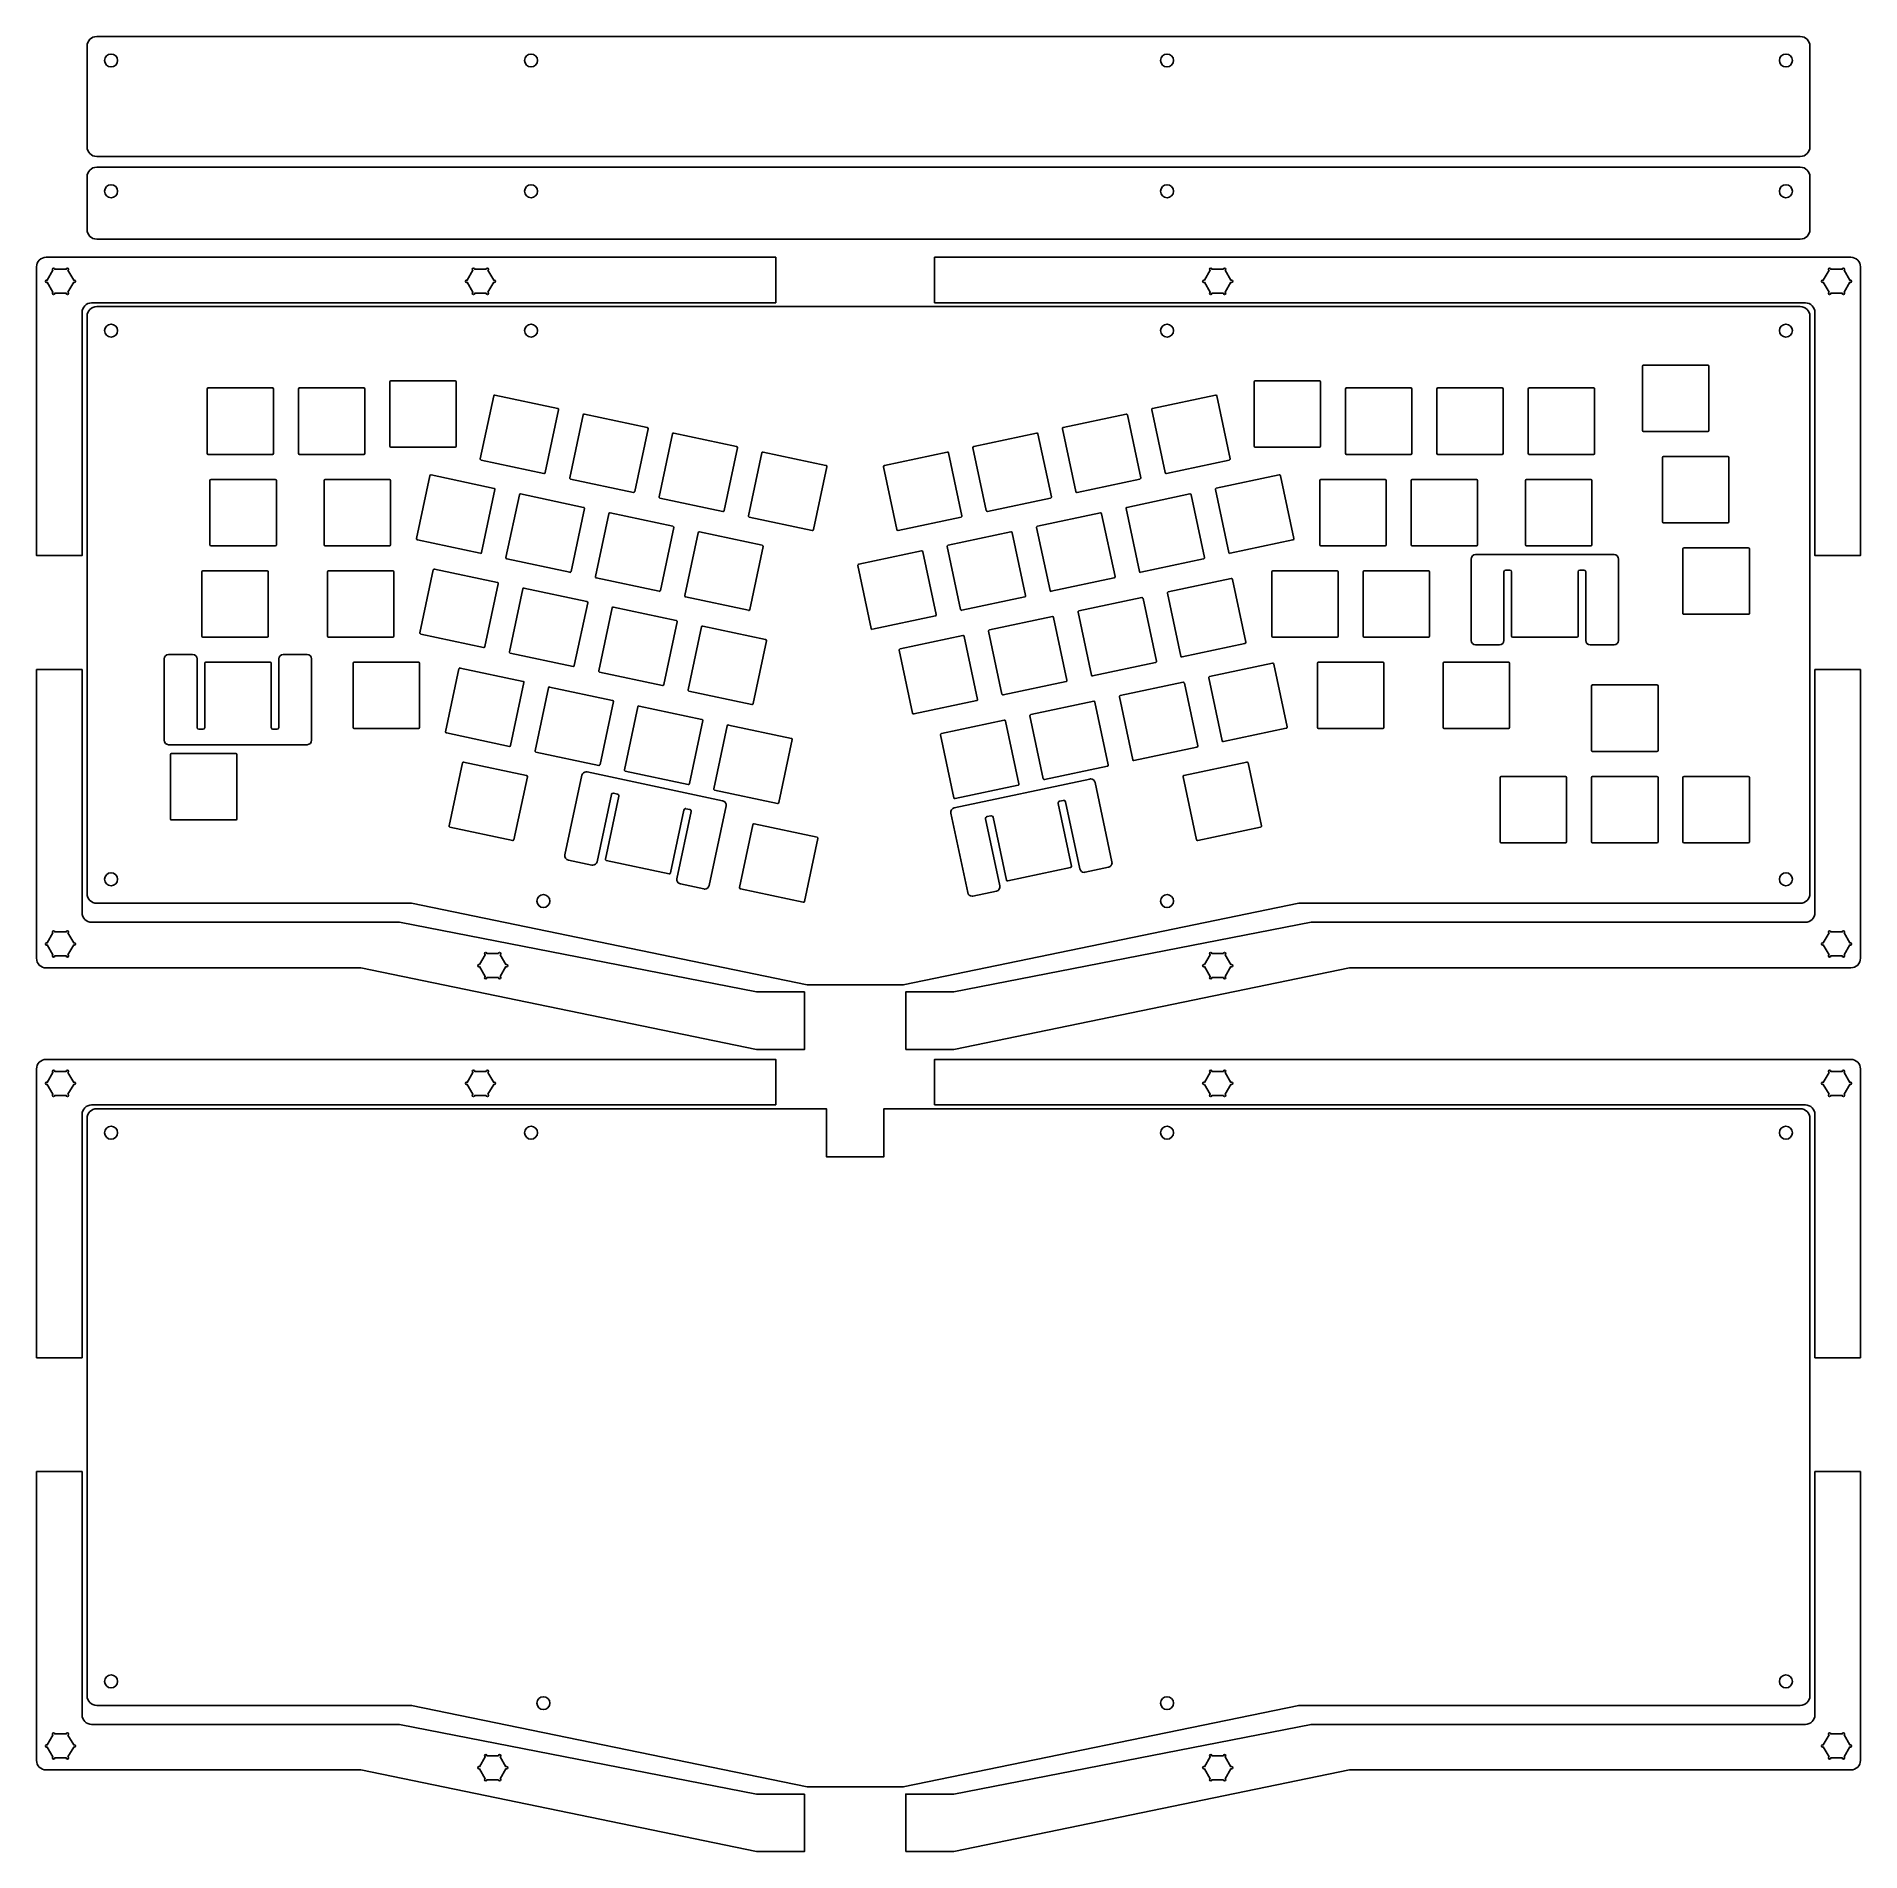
# Model space of a CAD drawing. Extents: x -95 to 285, y -95 to 284.
import ezdxf

# ---------------------------------------------------------------- set-up
doc = ezdxf.new("R2010")
doc.units = 0
doc.layers.add('CASE_LAYER', color=7, linetype='CONTINUOUS')

msp = doc.modelspace()

# ---------------------------------------------------------------- linework, layer by layer
at = {"layer": 'CASE_LAYER'}
for points, knots in [([(272.65, 258.56), (272.65, 258.56), (-82.44, 258.56), (-82.44, 258.56), (-83.54, 258.56), (-84.44, 259.46), (-84.44, 260.56), (-84.44, 260.56), (-84.44, 281.56), (-84.44, 281.56), (-84.44, 282.67), (-83.54, 283.56), (-82.44, 283.56), (-82.44, 283.56), (272.65, 283.56), (272.65, 283.56), (273.75, 283.56), (274.65, 282.67), (274.65, 281.56), (274.65, 281.56), (274.65, 260.56), (274.65, 260.56), (274.65, 259.46), (273.75, 258.56), (272.65, 258.56)], [0, 0, 0, 0, 1, 1, 1, 2, 2, 2, 3, 3, 3, 4, 4, 4, 5, 5, 5, 6, 6, 6, 7, 7, 7, 8, 8, 8, 8]), ([(-79.44, 277.21), (-79.44, 277.21), (-79.44, 277.21), (-79.44, 277.21), (-80.18, 277.21), (-80.79, 277.82), (-80.79, 278.56), (-80.79, 278.56), (-80.79, 278.56), (-80.79, 278.56), (-80.79, 279.3), (-80.18, 279.91), (-79.44, 279.91), (-79.44, 279.91), (-79.44, 279.91), (-79.44, 279.91), (-78.7, 279.91), (-78.09, 279.3), (-78.09, 278.56), (-78.09, 278.56), (-78.09, 278.56), (-78.09, 278.56), (-78.09, 277.82), (-78.7, 277.21), (-79.44, 277.21)], [0, 0, 0, 0, 1, 1, 1, 2, 2, 2, 3, 3, 3, 4, 4, 4, 5, 5, 5, 6, 6, 6, 7, 7, 7, 8, 8, 8, 8]), ([(8.1, 277.21), (8.1, 277.21), (8.1, 277.21), (8.1, 277.21), (7.35, 277.21), (6.75, 277.82), (6.75, 278.56), (6.75, 278.56), (6.75, 278.56), (6.75, 278.56), (6.75, 279.3), (7.35, 279.91), (8.1, 279.91), (8.1, 279.91), (8.1, 279.91), (8.1, 279.91), (8.84, 279.91), (9.45, 279.3), (9.45, 278.56), (9.45, 278.56), (9.45, 278.56), (9.45, 278.56), (9.45, 277.82), (8.84, 277.21), (8.1, 277.21)], [0, 0, 0, 0, 1, 1, 1, 2, 2, 2, 3, 3, 3, 4, 4, 4, 5, 5, 5, 6, 6, 6, 7, 7, 7, 8, 8, 8, 8]), ([(140.66, 277.21), (140.66, 277.21), (140.66, 277.21), (140.66, 277.21), (139.92, 277.21), (139.31, 277.82), (139.31, 278.56), (139.31, 278.56), (139.31, 278.56), (139.31, 278.56), (139.31, 279.3), (139.92, 279.91), (140.66, 279.91), (140.66, 279.91), (140.66, 279.91), (140.66, 279.91), (141.4, 279.91), (142.01, 279.3), (142.01, 278.56), (142.01, 278.56), (142.01, 278.56), (142.01, 278.56), (142.01, 277.82), (141.4, 277.21), (140.66, 277.21)], [0, 0, 0, 0, 1, 1, 1, 2, 2, 2, 3, 3, 3, 4, 4, 4, 5, 5, 5, 6, 6, 6, 7, 7, 7, 8, 8, 8, 8]), ([(269.65, 277.21), (269.65, 277.21), (269.65, 277.21), (269.65, 277.21), (268.91, 277.21), (268.3, 277.82), (268.3, 278.56), (268.3, 278.56), (268.3, 278.56), (268.3, 278.56), (268.3, 279.3), (268.91, 279.91), (269.65, 279.91), (269.65, 279.91), (269.65, 279.91), (269.65, 279.91), (270.39, 279.91), (271, 279.3), (271, 278.56), (271, 278.56), (271, 278.56), (271, 278.56), (271, 277.82), (270.39, 277.21), (269.65, 277.21)], [0, 0, 0, 0, 1, 1, 1, 2, 2, 2, 3, 3, 3, 4, 4, 4, 5, 5, 5, 6, 6, 6, 7, 7, 7, 8, 8, 8, 8]), ([(272.65, 241.31), (272.65, 241.31), (-82.44, 241.31), (-82.44, 241.31), (-83.54, 241.31), (-84.44, 242.21), (-84.44, 243.31), (-84.44, 243.31), (-84.44, 254.31), (-84.44, 254.31), (-84.44, 255.42), (-83.54, 256.31), (-82.44, 256.31), (-82.44, 256.31), (272.65, 256.31), (272.65, 256.31), (273.75, 256.31), (274.65, 255.42), (274.65, 254.31), (274.65, 254.31), (274.65, 243.31), (274.65, 243.31), (274.65, 242.21), (273.75, 241.31), (272.65, 241.31)], [0, 0, 0, 0, 1, 1, 1, 2, 2, 2, 3, 3, 3, 4, 4, 4, 5, 5, 5, 6, 6, 6, 7, 7, 7, 8, 8, 8, 8]), ([(-79.44, 249.96), (-79.44, 249.96), (-79.44, 249.96), (-79.44, 249.96), (-80.18, 249.96), (-80.79, 250.57), (-80.79, 251.31), (-80.79, 251.31), (-80.79, 251.31), (-80.79, 251.31), (-80.79, 252.05), (-80.18, 252.66), (-79.44, 252.66), (-79.44, 252.66), (-79.44, 252.66), (-79.44, 252.66), (-78.7, 252.66), (-78.09, 252.05), (-78.09, 251.31), (-78.09, 251.31), (-78.09, 251.31), (-78.09, 251.31), (-78.09, 250.57), (-78.7, 249.96), (-79.44, 249.96)], [0, 0, 0, 0, 1, 1, 1, 2, 2, 2, 3, 3, 3, 4, 4, 4, 5, 5, 5, 6, 6, 6, 7, 7, 7, 8, 8, 8, 8]), ([(8.1, 249.96), (8.1, 249.96), (8.1, 249.96), (8.1, 249.96), (7.35, 249.96), (6.75, 250.57), (6.75, 251.31), (6.75, 251.31), (6.75, 251.31), (6.75, 251.31), (6.75, 252.05), (7.35, 252.66), (8.1, 252.66), (8.1, 252.66), (8.1, 252.66), (8.1, 252.66), (8.84, 252.66), (9.45, 252.05), (9.45, 251.31), (9.45, 251.31), (9.45, 251.31), (9.45, 251.31), (9.45, 250.57), (8.84, 249.96), (8.1, 249.96)], [0, 0, 0, 0, 1, 1, 1, 2, 2, 2, 3, 3, 3, 4, 4, 4, 5, 5, 5, 6, 6, 6, 7, 7, 7, 8, 8, 8, 8]), ([(140.66, 249.96), (140.66, 249.96), (140.66, 249.96), (140.66, 249.96), (139.92, 249.96), (139.31, 250.57), (139.31, 251.31), (139.31, 251.31), (139.31, 251.31), (139.31, 251.31), (139.31, 252.05), (139.92, 252.66), (140.66, 252.66), (140.66, 252.66), (140.66, 252.66), (140.66, 252.66), (141.4, 252.66), (142.01, 252.05), (142.01, 251.31), (142.01, 251.31), (142.01, 251.31), (142.01, 251.31), (142.01, 250.57), (141.4, 249.96), (140.66, 249.96)], [0, 0, 0, 0, 1, 1, 1, 2, 2, 2, 3, 3, 3, 4, 4, 4, 5, 5, 5, 6, 6, 6, 7, 7, 7, 8, 8, 8, 8]), ([(269.65, 249.96), (269.65, 249.96), (269.65, 249.96), (269.65, 249.96), (268.91, 249.96), (268.3, 250.57), (268.3, 251.31), (268.3, 251.31), (268.3, 251.31), (268.3, 251.31), (268.3, 252.05), (268.91, 252.66), (269.65, 252.66), (269.65, 252.66), (269.65, 252.66), (269.65, 252.66), (270.39, 252.66), (271, 252.05), (271, 251.31), (271, 251.31), (271, 251.31), (271, 251.31), (271, 250.57), (270.39, 249.96), (269.65, 249.96)], [0, 0, 0, 0, 1, 1, 1, 2, 2, 2, 3, 3, 3, 4, 4, 4, 5, 5, 5, 6, 6, 6, 7, 7, 7, 8, 8, 8, 8]), ([(59.1, 228.03), (59.1, 228.03), (-83.5, 228.03), (-83.5, 228.03), (-84.6, 228.03), (-85.5, 227.14), (-85.5, 226.03), (-85.5, 226.03), (-85.5, 175.36), (-85.5, 175.36), (-85.5, 175.36), (-94.99, 175.36), (-94.99, 175.36), (-94.99, 175.36), (-94.99, 235.53), (-94.99, 235.53), (-94.99, 236.64), (-94.1, 237.53), (-92.99, 237.53), (-92.99, 237.53), (59.1, 237.53), (59.1, 237.53), (59.1, 237.53), (59.1, 228.03), (59.1, 228.03)], [0, 0, 0, 0, 1, 1, 1, 2, 2, 2, 3, 3, 3, 4, 4, 4, 5, 5, 5, 6, 6, 6, 7, 7, 7, 8, 8, 8, 8]), ([(92.21, 228.03), (92.21, 228.03), (273.71, 228.03), (273.71, 228.03), (274.81, 228.03), (275.71, 227.14), (275.71, 226.03), (275.71, 226.03), (275.71, 175.36), (275.71, 175.36), (275.71, 175.36), (285.2, 175.36), (285.2, 175.36), (285.2, 175.36), (285.2, 235.53), (285.2, 235.53), (285.2, 236.64), (284.31, 237.53), (283.2, 237.53), (283.2, 237.53), (92.21, 237.53), (92.21, 237.53), (92.21, 237.53), (92.21, 228.03), (92.21, 228.03)], [0, 0, 0, 0, 1, 1, 1, 2, 2, 2, 3, 3, 3, 4, 4, 4, 5, 5, 5, 6, 6, 6, 7, 7, 7, 8, 8, 8, 8]), ([(-87.11, 232.78), (-87.15, 232.78), (-87.19, 232.77), (-87.23, 232.75), (-87.23, 232.75), (-88.43, 234.82), (-88.43, 234.82), (-88.35, 234.86), (-88.3, 234.94), (-88.3, 235.03), (-88.3, 235.17), (-88.41, 235.28), (-88.55, 235.28), (-88.69, 235.28), (-88.8, 235.17), (-88.8, 235.03), (-88.8, 235.03), (-91.19, 235.03), (-91.19, 235.03), (-91.19, 235.17), (-91.3, 235.28), (-91.44, 235.28), (-91.58, 235.28), (-91.69, 235.17), (-91.69, 235.03), (-91.69, 234.94), (-91.64, 234.86), (-91.56, 234.82), (-91.56, 234.82), (-92.76, 232.75), (-92.76, 232.75), (-92.8, 232.77), (-92.84, 232.78), (-92.88, 232.78), (-93.02, 232.78), (-93.13, 232.67), (-93.13, 232.53), (-93.13, 232.4), (-93.02, 232.28), (-92.88, 232.28), (-92.84, 232.28), (-92.8, 232.3), (-92.76, 232.32), (-92.76, 232.32), (-91.56, 230.25), (-91.56, 230.25), (-91.64, 230.2), (-91.69, 230.13), (-91.69, 230.03), (-91.69, 229.9), (-91.58, 229.78), (-91.44, 229.78), (-91.3, 229.78), (-91.19, 229.9), (-91.19, 230.03), (-91.19, 230.03), (-88.8, 230.03), (-88.8, 230.03), (-88.8, 229.9), (-88.69, 229.78), (-88.55, 229.78), (-88.41, 229.78), (-88.3, 229.9), (-88.3, 230.03), (-88.3, 230.13), (-88.35, 230.2), (-88.43, 230.25), (-88.43, 230.25), (-87.23, 232.32), (-87.23, 232.32), (-87.19, 232.3), (-87.15, 232.28), (-87.11, 232.28), (-86.97, 232.28), (-86.86, 232.4), (-86.86, 232.53), (-86.86, 232.67), (-86.97, 232.78), (-87.11, 232.78)], [0, 0, 0, 0, 1, 1, 1, 2, 2, 2, 3, 3, 3, 4, 4, 4, 5, 5, 5, 6, 6, 6, 7, 7, 7, 8, 8, 8, 9, 9, 9, 10, 10, 10, 11, 11, 11, 12, 12, 12, 13, 13, 13, 14, 14, 14, 15, 15, 15, 16, 16, 16, 17, 17, 17, 18, 18, 18, 19, 19, 19, 20, 20, 20, 21, 21, 21, 22, 22, 22, 23, 23, 23, 24, 24, 24, 25, 25, 25, 26, 26, 26, 26]), ([(0.43, 232.78), (0.38, 232.78), (0.34, 232.77), (0.3, 232.75), (0.3, 232.75), (-0.89, 234.82), (-0.89, 234.82), (-0.82, 234.86), (-0.77, 234.94), (-0.77, 235.03), (-0.77, 235.17), (-0.88, 235.28), (-1.02, 235.28), (-1.15, 235.28), (-1.27, 235.17), (-1.27, 235.03), (-1.27, 235.03), (-3.65, 235.03), (-3.65, 235.03), (-3.65, 235.17), (-3.77, 235.28), (-3.9, 235.28), (-4.04, 235.28), (-4.15, 235.17), (-4.15, 235.03), (-4.15, 234.94), (-4.1, 234.86), (-4.03, 234.82), (-4.03, 234.82), (-5.22, 232.75), (-5.22, 232.75), (-5.26, 232.77), (-5.3, 232.78), (-5.35, 232.78), (-5.48, 232.78), (-5.6, 232.67), (-5.6, 232.53), (-5.6, 232.4), (-5.48, 232.28), (-5.35, 232.28), (-5.3, 232.28), (-5.26, 232.3), (-5.22, 232.32), (-5.22, 232.32), (-4.03, 230.25), (-4.03, 230.25), (-4.1, 230.2), (-4.15, 230.13), (-4.15, 230.03), (-4.15, 229.9), (-4.04, 229.78), (-3.9, 229.78), (-3.77, 229.78), (-3.65, 229.9), (-3.65, 230.03), (-3.65, 230.03), (-1.27, 230.03), (-1.27, 230.03), (-1.27, 229.9), (-1.15, 229.78), (-1.02, 229.78), (-0.88, 229.78), (-0.77, 229.9), (-0.77, 230.03), (-0.77, 230.13), (-0.82, 230.2), (-0.89, 230.25), (-0.89, 230.25), (0.3, 232.32), (0.3, 232.32), (0.34, 232.3), (0.38, 232.28), (0.43, 232.28), (0.56, 232.28), (0.68, 232.4), (0.68, 232.53), (0.68, 232.67), (0.56, 232.78), (0.43, 232.78)], [0, 0, 0, 0, 1, 1, 1, 2, 2, 2, 3, 3, 3, 4, 4, 4, 5, 5, 5, 6, 6, 6, 7, 7, 7, 8, 8, 8, 9, 9, 9, 10, 10, 10, 11, 11, 11, 12, 12, 12, 13, 13, 13, 14, 14, 14, 15, 15, 15, 16, 16, 16, 17, 17, 17, 18, 18, 18, 19, 19, 19, 20, 20, 20, 21, 21, 21, 22, 22, 22, 23, 23, 23, 24, 24, 24, 25, 25, 25, 26, 26, 26, 26]), ([(154.1, 232.78), (154.06, 232.78), (154.02, 232.77), (153.98, 232.75), (153.98, 232.75), (152.78, 234.82), (152.78, 234.82), (152.86, 234.86), (152.91, 234.94), (152.91, 235.03), (152.91, 235.17), (152.8, 235.28), (152.66, 235.28), (152.52, 235.28), (152.41, 235.17), (152.41, 235.03), (152.41, 235.03), (150.02, 235.03), (150.02, 235.03), (150.02, 235.17), (149.91, 235.28), (149.77, 235.28), (149.63, 235.28), (149.52, 235.17), (149.52, 235.03), (149.52, 234.94), (149.57, 234.86), (149.65, 234.82), (149.65, 234.82), (148.45, 232.75), (148.45, 232.75), (148.41, 232.77), (148.37, 232.78), (148.33, 232.78), (148.19, 232.78), (148.08, 232.67), (148.08, 232.53), (148.08, 232.4), (148.19, 232.28), (148.33, 232.28), (148.37, 232.28), (148.41, 232.3), (148.45, 232.32), (148.45, 232.32), (149.65, 230.25), (149.65, 230.25), (149.57, 230.2), (149.52, 230.13), (149.52, 230.03), (149.52, 229.9), (149.63, 229.78), (149.77, 229.78), (149.91, 229.78), (150.02, 229.9), (150.02, 230.03), (150.02, 230.03), (152.41, 230.03), (152.41, 230.03), (152.41, 229.9), (152.52, 229.78), (152.66, 229.78), (152.8, 229.78), (152.91, 229.9), (152.91, 230.03), (152.91, 230.13), (152.86, 230.2), (152.78, 230.25), (152.78, 230.25), (153.98, 232.32), (153.98, 232.32), (154.02, 232.3), (154.06, 232.28), (154.1, 232.28), (154.24, 232.28), (154.35, 232.4), (154.35, 232.53), (154.35, 232.67), (154.24, 232.78), (154.1, 232.78)], [0, 0, 0, 0, 1, 1, 1, 2, 2, 2, 3, 3, 3, 4, 4, 4, 5, 5, 5, 6, 6, 6, 7, 7, 7, 8, 8, 8, 9, 9, 9, 10, 10, 10, 11, 11, 11, 12, 12, 12, 13, 13, 13, 14, 14, 14, 15, 15, 15, 16, 16, 16, 17, 17, 17, 18, 18, 18, 19, 19, 19, 20, 20, 20, 21, 21, 21, 22, 22, 22, 23, 23, 23, 24, 24, 24, 25, 25, 25, 26, 26, 26, 26]), ([(283.09, 232.78), (283.05, 232.78), (283.01, 232.77), (282.97, 232.75), (282.97, 232.75), (281.77, 234.82), (281.77, 234.82), (281.85, 234.86), (281.9, 234.94), (281.9, 235.03), (281.9, 235.17), (281.79, 235.28), (281.65, 235.28), (281.51, 235.28), (281.4, 235.17), (281.4, 235.03), (281.4, 235.03), (279.01, 235.03), (279.01, 235.03), (279.01, 235.17), (278.9, 235.28), (278.76, 235.28), (278.62, 235.28), (278.51, 235.17), (278.51, 235.03), (278.51, 234.94), (278.56, 234.86), (278.64, 234.82), (278.64, 234.82), (277.44, 232.75), (277.44, 232.75), (277.4, 232.77), (277.36, 232.78), (277.32, 232.78), (277.18, 232.78), (277.07, 232.67), (277.07, 232.53), (277.07, 232.4), (277.18, 232.28), (277.32, 232.28), (277.36, 232.28), (277.4, 232.3), (277.44, 232.32), (277.44, 232.32), (278.64, 230.25), (278.64, 230.25), (278.56, 230.2), (278.51, 230.13), (278.51, 230.03), (278.51, 229.9), (278.62, 229.78), (278.76, 229.78), (278.9, 229.78), (279.01, 229.9), (279.01, 230.03), (279.01, 230.03), (281.4, 230.03), (281.4, 230.03), (281.4, 229.9), (281.51, 229.78), (281.65, 229.78), (281.79, 229.78), (281.9, 229.9), (281.9, 230.03), (281.9, 230.13), (281.85, 230.2), (281.77, 230.25), (281.77, 230.25), (282.97, 232.32), (282.97, 232.32), (283.01, 232.3), (283.05, 232.28), (283.09, 232.28), (283.23, 232.28), (283.34, 232.4), (283.34, 232.53), (283.34, 232.67), (283.23, 232.78), (283.09, 232.78)], [0, 0, 0, 0, 1, 1, 1, 2, 2, 2, 3, 3, 3, 4, 4, 4, 5, 5, 5, 6, 6, 6, 7, 7, 7, 8, 8, 8, 9, 9, 9, 10, 10, 10, 11, 11, 11, 12, 12, 12, 13, 13, 13, 14, 14, 14, 15, 15, 15, 16, 16, 16, 17, 17, 17, 18, 18, 18, 19, 19, 19, 20, 20, 20, 21, 21, 21, 22, 22, 22, 23, 23, 23, 24, 24, 24, 25, 25, 25, 26, 26, 26, 26]), ([(272.65, 102.89), (272.65, 102.89), (168.12, 102.89), (168.12, 102.89), (168.12, 102.89), (85.66, 85.89), (85.66, 85.89), (85.66, 85.89), (65.66, 85.89), (65.66, 85.89), (65.66, 85.89), (-16.8, 102.89), (-16.8, 102.89), (-16.8, 102.89), (-82.44, 102.89), (-82.44, 102.89), (-83.54, 102.89), (-84.44, 103.79), (-84.44, 104.89), (-84.44, 104.89), (-84.44, 225.25), (-84.44, 225.25), (-84.44, 226.35), (-83.54, 227.25), (-82.44, 227.25), (-82.44, 227.25), (272.65, 227.25), (272.65, 227.25), (273.75, 227.25), (274.65, 226.35), (274.65, 225.25), (274.65, 225.25), (274.65, 104.89), (274.65, 104.89), (274.65, 103.79), (273.75, 102.89), (272.65, 102.89)], [0, 0, 0, 0, 1, 1, 1, 2, 2, 2, 3, 3, 3, 4, 4, 4, 5, 5, 5, 6, 6, 6, 7, 7, 7, 8, 8, 8, 9, 9, 9, 10, 10, 10, 11, 11, 11, 12, 12, 12, 12]), ([(-79.44, 220.9), (-79.44, 220.9), (-79.44, 220.9), (-79.44, 220.9), (-80.18, 220.9), (-80.79, 221.51), (-80.79, 222.25), (-80.79, 222.25), (-80.79, 222.25), (-80.79, 222.25), (-80.79, 222.99), (-80.18, 223.6), (-79.44, 223.6), (-79.44, 223.6), (-79.44, 223.6), (-79.44, 223.6), (-78.7, 223.6), (-78.09, 222.99), (-78.09, 222.25), (-78.09, 222.25), (-78.09, 222.25), (-78.09, 222.25), (-78.09, 221.51), (-78.7, 220.9), (-79.44, 220.9)], [0, 0, 0, 0, 1, 1, 1, 2, 2, 2, 3, 3, 3, 4, 4, 4, 5, 5, 5, 6, 6, 6, 7, 7, 7, 8, 8, 8, 8]), ([(8.1, 220.9), (8.1, 220.9), (8.1, 220.9), (8.1, 220.9), (7.35, 220.9), (6.75, 221.51), (6.75, 222.25), (6.75, 222.25), (6.75, 222.25), (6.75, 222.25), (6.75, 222.99), (7.35, 223.6), (8.1, 223.6), (8.1, 223.6), (8.1, 223.6), (8.1, 223.6), (8.84, 223.6), (9.45, 222.99), (9.45, 222.25), (9.45, 222.25), (9.45, 222.25), (9.45, 222.25), (9.45, 221.51), (8.84, 220.9), (8.1, 220.9)], [0, 0, 0, 0, 1, 1, 1, 2, 2, 2, 3, 3, 3, 4, 4, 4, 5, 5, 5, 6, 6, 6, 7, 7, 7, 8, 8, 8, 8]), ([(140.66, 220.9), (140.66, 220.9), (140.66, 220.9), (140.66, 220.9), (139.92, 220.9), (139.31, 221.51), (139.31, 222.25), (139.31, 222.25), (139.31, 222.25), (139.31, 222.25), (139.31, 222.99), (139.92, 223.6), (140.66, 223.6), (140.66, 223.6), (140.66, 223.6), (140.66, 223.6), (141.4, 223.6), (142.01, 222.99), (142.01, 222.25), (142.01, 222.25), (142.01, 222.25), (142.01, 222.25), (142.01, 221.51), (141.4, 220.9), (140.66, 220.9)], [0, 0, 0, 0, 1, 1, 1, 2, 2, 2, 3, 3, 3, 4, 4, 4, 5, 5, 5, 6, 6, 6, 7, 7, 7, 8, 8, 8, 8]), ([(269.65, 220.9), (269.65, 220.9), (269.65, 220.9), (269.65, 220.9), (268.91, 220.9), (268.3, 221.51), (268.3, 222.25), (268.3, 222.25), (268.3, 222.25), (268.3, 222.25), (268.3, 222.99), (268.91, 223.6), (269.65, 223.6), (269.65, 223.6), (269.65, 223.6), (269.65, 223.6), (270.39, 223.6), (271, 222.99), (271, 222.25), (271, 222.25), (271, 222.25), (271, 222.25), (271, 221.51), (270.39, 220.9), (269.65, 220.9)], [0, 0, 0, 0, 1, 1, 1, 2, 2, 2, 3, 3, 3, 4, 4, 4, 5, 5, 5, 6, 6, 6, 7, 7, 7, 8, 8, 8, 8]), ([(239.98, 201.22), (239.86, 201.22), (239.76, 201.32), (239.76, 201.44), (239.76, 201.44), (239.76, 214.84), (239.76, 214.84), (239.76, 214.96), (239.86, 215.07), (239.98, 215.07), (239.98, 215.07), (253.38, 215.07), (253.38, 215.07), (253.5, 215.07), (253.61, 214.96), (253.61, 214.84), (253.61, 214.84), (253.61, 201.44), (253.61, 201.44), (253.61, 201.32), (253.5, 201.22), (253.38, 201.22), (253.38, 201.22), (239.98, 201.22), (239.98, 201.22)], [0, 0, 0, 0, 1, 1, 1, 2, 2, 2, 3, 3, 3, 4, 4, 4, 5, 5, 5, 6, 6, 6, 7, 7, 7, 8, 8, 8, 8]), ([(-59.21, 196.45), (-59.34, 196.45), (-59.44, 196.55), (-59.44, 196.68), (-59.44, 196.68), (-59.44, 210.08), (-59.44, 210.08), (-59.44, 210.2), (-59.34, 210.3), (-59.21, 210.3), (-59.21, 210.3), (-45.81, 210.3), (-45.81, 210.3), (-45.69, 210.3), (-45.59, 210.2), (-45.59, 210.08), (-45.59, 210.08), (-45.59, 196.68), (-45.59, 196.68), (-45.59, 196.55), (-45.69, 196.45), (-45.81, 196.45), (-45.81, 196.45), (-59.21, 196.45), (-59.21, 196.45)], [0, 0, 0, 0, 1, 1, 1, 2, 2, 2, 3, 3, 3, 4, 4, 4, 5, 5, 5, 6, 6, 6, 7, 7, 7, 8, 8, 8, 8]), ([(-40.16, 196.45), (-40.29, 196.45), (-40.39, 196.55), (-40.39, 196.68), (-40.39, 196.68), (-40.39, 210.08), (-40.39, 210.08), (-40.39, 210.2), (-40.29, 210.3), (-40.16, 210.3), (-40.16, 210.3), (-26.76, 210.3), (-26.76, 210.3), (-26.64, 210.3), (-26.54, 210.2), (-26.54, 210.08), (-26.54, 210.08), (-26.54, 196.68), (-26.54, 196.68), (-26.54, 196.55), (-26.64, 196.45), (-26.76, 196.45), (-26.76, 196.45), (-40.16, 196.45), (-40.16, 196.45)], [0, 0, 0, 0, 1, 1, 1, 2, 2, 2, 3, 3, 3, 4, 4, 4, 5, 5, 5, 6, 6, 6, 7, 7, 7, 8, 8, 8, 8]), ([(-21.11, 197.95), (-21.24, 197.95), (-21.34, 198.05), (-21.34, 198.18), (-21.34, 198.18), (-21.34, 211.58), (-21.34, 211.58), (-21.34, 211.7), (-21.24, 211.8), (-21.11, 211.8), (-21.11, 211.8), (-7.71, 211.8), (-7.71, 211.8), (-7.59, 211.8), (-7.49, 211.7), (-7.49, 211.58), (-7.49, 211.58), (-7.49, 198.18), (-7.49, 198.18), (-7.49, 198.05), (-7.59, 197.95), (-7.71, 197.95), (-7.71, 197.95), (-21.11, 197.95), (-21.11, 197.95)], [0, 0, 0, 0, 1, 1, 1, 2, 2, 2, 3, 3, 3, 4, 4, 4, 5, 5, 5, 6, 6, 6, 7, 7, 7, 8, 8, 8, 8]), ([(159.02, 197.95), (158.89, 197.95), (158.79, 198.05), (158.79, 198.18), (158.79, 198.18), (158.79, 211.58), (158.79, 211.58), (158.79, 211.7), (158.89, 211.8), (159.02, 211.8), (159.02, 211.8), (172.42, 211.8), (172.42, 211.8), (172.54, 211.8), (172.64, 211.7), (172.64, 211.58), (172.64, 211.58), (172.64, 198.18), (172.64, 198.18), (172.64, 198.05), (172.54, 197.95), (172.42, 197.95), (172.42, 197.95), (159.02, 197.95), (159.02, 197.95)], [0, 0, 0, 0, 1, 1, 1, 2, 2, 2, 3, 3, 3, 4, 4, 4, 5, 5, 5, 6, 6, 6, 7, 7, 7, 8, 8, 8, 8]), ([(178.07, 196.45), (177.94, 196.45), (177.84, 196.55), (177.84, 196.68), (177.84, 196.68), (177.84, 210.08), (177.84, 210.08), (177.84, 210.2), (177.94, 210.3), (178.07, 210.3), (178.07, 210.3), (191.47, 210.3), (191.47, 210.3), (191.59, 210.3), (191.69, 210.2), (191.69, 210.08), (191.69, 210.08), (191.69, 196.68), (191.69, 196.68), (191.69, 196.55), (191.59, 196.45), (191.47, 196.45), (191.47, 196.45), (178.07, 196.45), (178.07, 196.45)], [0, 0, 0, 0, 1, 1, 1, 2, 2, 2, 3, 3, 3, 4, 4, 4, 5, 5, 5, 6, 6, 6, 7, 7, 7, 8, 8, 8, 8]), ([(197.12, 196.45), (196.99, 196.45), (196.89, 196.55), (196.89, 196.68), (196.89, 196.68), (196.89, 210.08), (196.89, 210.08), (196.89, 210.2), (196.99, 210.3), (197.12, 210.3), (197.12, 210.3), (210.52, 210.3), (210.52, 210.3), (210.64, 210.3), (210.74, 210.2), (210.74, 210.08), (210.74, 210.08), (210.74, 196.68), (210.74, 196.68), (210.74, 196.55), (210.64, 196.45), (210.52, 196.45), (210.52, 196.45), (197.12, 196.45), (197.12, 196.45)], [0, 0, 0, 0, 1, 1, 1, 2, 2, 2, 3, 3, 3, 4, 4, 4, 5, 5, 5, 6, 6, 6, 7, 7, 7, 8, 8, 8, 8]), ([(216.17, 196.45), (216.04, 196.45), (215.94, 196.55), (215.94, 196.68), (215.94, 196.68), (215.94, 210.08), (215.94, 210.08), (215.94, 210.2), (216.04, 210.3), (216.17, 210.3), (216.17, 210.3), (229.57, 210.3), (229.57, 210.3), (229.69, 210.3), (229.79, 210.2), (229.79, 210.08), (229.79, 210.08), (229.79, 196.68), (229.79, 196.68), (229.79, 196.55), (229.69, 196.45), (229.57, 196.45), (229.57, 196.45), (216.17, 196.45), (216.17, 196.45)], [0, 0, 0, 0, 1, 1, 1, 2, 2, 2, 3, 3, 3, 4, 4, 4, 5, 5, 5, 6, 6, 6, 7, 7, 7, 8, 8, 8, 8]), ([(10.84, 192.49), (10.82, 192.49), (10.81, 192.49), (10.79, 192.49), (10.79, 192.49), (-2.31, 195.28), (-2.31, 195.28), (-2.44, 195.3), (-2.51, 195.42), (-2.49, 195.54), (-2.49, 195.54), (0.3, 208.65), (0.3, 208.65), (0.32, 208.75), (0.41, 208.83), (0.52, 208.83), (0.53, 208.83), (0.55, 208.83), (0.56, 208.82), (0.56, 208.82), (13.67, 206.04), (13.67, 206.04), (13.79, 206.01), (13.87, 205.89), (13.84, 205.77), (13.84, 205.77), (11.06, 192.66), (11.06, 192.66), (11.04, 192.56), (10.94, 192.49), (10.84, 192.49)], [0, 0, 0, 0, 1, 1, 1, 2, 2, 2, 3, 3, 3, 4, 4, 4, 5, 5, 5, 6, 6, 6, 7, 7, 7, 8, 8, 8, 9, 9, 9, 10, 10, 10, 10]), ([(140.48, 192.49), (140.37, 192.49), (140.28, 192.56), (140.26, 192.66), (140.26, 192.66), (137.47, 205.77), (137.47, 205.77), (137.46, 205.83), (137.47, 205.89), (137.5, 205.94), (137.54, 205.99), (137.59, 206.03), (137.65, 206.04), (137.65, 206.04), (150.75, 208.82), (150.75, 208.82), (150.77, 208.83), (150.78, 208.83), (150.8, 208.83), (150.9, 208.83), (151, 208.75), (151.02, 208.65), (151.02, 208.65), (153.8, 195.54), (153.8, 195.54), (153.83, 195.42), (153.75, 195.3), (153.63, 195.28), (153.63, 195.28), (140.52, 192.49), (140.52, 192.49), (140.51, 192.49), (140.49, 192.49), (140.48, 192.49)], [0, 0, 0, 0, 1, 1, 1, 2, 2, 2, 3, 3, 3, 4, 4, 4, 5, 5, 5, 6, 6, 6, 7, 7, 7, 8, 8, 8, 9, 9, 9, 10, 10, 10, 11, 11, 11, 11]), ([(29.47, 188.53), (29.46, 188.53), (29.44, 188.53), (29.43, 188.53), (29.43, 188.53), (16.32, 191.32), (16.32, 191.32), (16.2, 191.34), (16.12, 191.46), (16.15, 191.58), (16.15, 191.58), (18.93, 204.69), (18.93, 204.69), (18.95, 204.79), (19.05, 204.87), (19.15, 204.87), (19.17, 204.87), (19.18, 204.87), (19.2, 204.86), (19.2, 204.86), (32.31, 202.08), (32.31, 202.08), (32.43, 202.05), (32.5, 201.93), (32.48, 201.81), (32.48, 201.81), (29.69, 188.7), (29.69, 188.7), (29.67, 188.6), (29.58, 188.53), (29.47, 188.53)], [0, 0, 0, 0, 1, 1, 1, 2, 2, 2, 3, 3, 3, 4, 4, 4, 5, 5, 5, 6, 6, 6, 7, 7, 7, 8, 8, 8, 9, 9, 9, 10, 10, 10, 10]), ([(121.84, 188.53), (121.74, 188.53), (121.65, 188.6), (121.62, 188.7), (121.62, 188.7), (118.84, 201.81), (118.84, 201.81), (118.81, 201.93), (118.89, 202.05), (119.01, 202.08), (119.01, 202.08), (132.12, 204.86), (132.12, 204.86), (132.13, 204.87), (132.15, 204.87), (132.17, 204.87), (132.27, 204.87), (132.36, 204.79), (132.39, 204.69), (132.39, 204.69), (135.17, 191.58), (135.17, 191.58), (135.2, 191.46), (135.12, 191.34), (135, 191.32), (135, 191.32), (121.89, 188.53), (121.89, 188.53), (121.88, 188.53), (121.86, 188.53), (121.84, 188.53)], [0, 0, 0, 0, 1, 1, 1, 2, 2, 2, 3, 3, 3, 4, 4, 4, 5, 5, 5, 6, 6, 6, 7, 7, 7, 8, 8, 8, 9, 9, 9, 10, 10, 10, 10]), ([(48.11, 184.56), (48.09, 184.56), (48.08, 184.57), (48.06, 184.57), (48.06, 184.57), (34.95, 187.36), (34.95, 187.36), (34.89, 187.37), (34.84, 187.4), (34.81, 187.45), (34.78, 187.5), (34.77, 187.56), (34.78, 187.62), (34.78, 187.62), (37.57, 200.73), (37.57, 200.73), (37.59, 200.83), (37.68, 200.91), (37.78, 200.91), (37.8, 200.91), (37.82, 200.91), (37.83, 200.9), (37.83, 200.9), (50.94, 198.12), (50.94, 198.12), (51.06, 198.09), (51.14, 197.97), (51.11, 197.85), (51.11, 197.85), (48.33, 184.74), (48.33, 184.74), (48.3, 184.64), (48.21, 184.56), (48.11, 184.56)], [0, 0, 0, 0, 1, 1, 1, 2, 2, 2, 3, 3, 3, 4, 4, 4, 5, 5, 5, 6, 6, 6, 7, 7, 7, 8, 8, 8, 9, 9, 9, 10, 10, 10, 11, 11, 11, 11]), ([(103.21, 184.57), (103.1, 184.57), (103.01, 184.64), (102.99, 184.74), (102.99, 184.74), (100.2, 197.85), (100.2, 197.85), (100.18, 197.97), (100.26, 198.09), (100.38, 198.12), (100.38, 198.12), (113.48, 200.9), (113.48, 200.9), (113.5, 200.91), (113.52, 200.91), (113.53, 200.91), (113.64, 200.91), (113.73, 200.83), (113.75, 200.73), (113.75, 200.73), (116.54, 187.62), (116.54, 187.62), (116.55, 187.56), (116.54, 187.5), (116.51, 187.45), (116.47, 187.4), (116.42, 187.37), (116.36, 187.36), (116.36, 187.36), (103.26, 184.57), (103.26, 184.57), (103.24, 184.57), (103.23, 184.57), (103.21, 184.57)], [0, 0, 0, 0, 1, 1, 1, 2, 2, 2, 3, 3, 3, 4, 4, 4, 5, 5, 5, 6, 6, 6, 7, 7, 7, 8, 8, 8, 9, 9, 9, 10, 10, 10, 11, 11, 11, 11]), ([(66.74, 180.6), (66.72, 180.6), (66.71, 180.61), (66.69, 180.61), (66.69, 180.61), (53.59, 183.39), (53.59, 183.39), (53.46, 183.42), (53.39, 183.54), (53.41, 183.66), (53.41, 183.66), (56.2, 196.77), (56.2, 196.77), (56.22, 196.87), (56.31, 196.95), (56.42, 196.95), (56.43, 196.95), (56.45, 196.95), (56.47, 196.94), (56.47, 196.94), (69.57, 194.16), (69.57, 194.16), (69.63, 194.14), (69.68, 194.11), (69.71, 194.06), (69.75, 194.01), (69.76, 193.95), (69.75, 193.89), (69.75, 193.89), (66.96, 180.78), (66.96, 180.78), (66.94, 180.68), (66.85, 180.6), (66.74, 180.6)], [0, 0, 0, 0, 1, 1, 1, 2, 2, 2, 3, 3, 3, 4, 4, 4, 5, 5, 5, 6, 6, 6, 7, 7, 7, 8, 8, 8, 9, 9, 9, 10, 10, 10, 11, 11, 11, 11]), ([(84.58, 180.6), (84.47, 180.6), (84.38, 180.68), (84.36, 180.78), (84.36, 180.78), (81.57, 193.89), (81.57, 193.89), (81.54, 194.01), (81.62, 194.13), (81.74, 194.16), (81.74, 194.16), (94.85, 196.94), (94.85, 196.94), (94.87, 196.95), (94.88, 196.95), (94.9, 196.95), (95, 196.95), (95.1, 196.87), (95.12, 196.77), (95.12, 196.77), (97.9, 183.66), (97.9, 183.66), (97.93, 183.54), (97.85, 183.42), (97.73, 183.4), (97.73, 183.4), (84.62, 180.61), (84.62, 180.61), (84.61, 180.61), (84.59, 180.6), (84.58, 180.6)], [0, 0, 0, 0, 1, 1, 1, 2, 2, 2, 3, 3, 3, 4, 4, 4, 5, 5, 5, 6, 6, 6, 7, 7, 7, 8, 8, 8, 9, 9, 9, 10, 10, 10, 10]), ([(244.15, 182.17), (244.03, 182.17), (243.93, 182.27), (243.93, 182.39), (243.93, 182.39), (243.93, 195.79), (243.93, 195.79), (243.93, 195.91), (244.03, 196.02), (244.15, 196.02), (244.15, 196.02), (257.55, 196.02), (257.55, 196.02), (257.68, 196.02), (257.78, 195.91), (257.78, 195.79), (257.78, 195.79), (257.78, 182.39), (257.78, 182.39), (257.78, 182.27), (257.68, 182.17), (257.55, 182.17), (257.55, 182.17), (244.15, 182.17), (244.15, 182.17)], [0, 0, 0, 0, 1, 1, 1, 2, 2, 2, 3, 3, 3, 4, 4, 4, 5, 5, 5, 6, 6, 6, 7, 7, 7, 8, 8, 8, 8]), ([(-58.61, 177.4), (-58.74, 177.4), (-58.84, 177.5), (-58.84, 177.63), (-58.84, 177.63), (-58.84, 191.03), (-58.84, 191.03), (-58.84, 191.15), (-58.74, 191.25), (-58.61, 191.25), (-58.61, 191.25), (-45.21, 191.25), (-45.21, 191.25), (-45.09, 191.25), (-44.99, 191.15), (-44.99, 191.03), (-44.99, 191.03), (-44.99, 177.63), (-44.99, 177.63), (-44.99, 177.5), (-45.09, 177.4), (-45.21, 177.4), (-45.21, 177.4), (-58.61, 177.4), (-58.61, 177.4)], [0, 0, 0, 0, 1, 1, 1, 2, 2, 2, 3, 3, 3, 4, 4, 4, 5, 5, 5, 6, 6, 6, 7, 7, 7, 8, 8, 8, 8]), ([(-34.8, 177.4), (-34.93, 177.4), (-35.03, 177.5), (-35.03, 177.63), (-35.03, 177.63), (-35.03, 191.03), (-35.03, 191.03), (-35.03, 191.15), (-34.93, 191.25), (-34.8, 191.25), (-34.8, 191.25), (-21.4, 191.25), (-21.4, 191.25), (-21.28, 191.25), (-21.18, 191.15), (-21.18, 191.03), (-21.18, 191.03), (-21.18, 177.63), (-21.18, 177.63), (-21.18, 177.5), (-21.28, 177.4), (-21.4, 177.4), (-21.4, 177.4), (-34.8, 177.4), (-34.8, 177.4)], [0, 0, 0, 0, 1, 1, 1, 2, 2, 2, 3, 3, 3, 4, 4, 4, 5, 5, 5, 6, 6, 6, 7, 7, 7, 8, 8, 8, 8]), ([(-2.44, 175.83), (-2.45, 175.83), (-2.47, 175.83), (-2.49, 175.84), (-2.49, 175.84), (-15.59, 178.62), (-15.59, 178.62), (-15.71, 178.65), (-15.79, 178.77), (-15.77, 178.89), (-15.77, 178.89), (-12.98, 192), (-12.98, 192), (-12.96, 192.1), (-12.87, 192.18), (-12.76, 192.18), (-12.74, 192.18), (-12.73, 192.17), (-12.71, 192.17), (-12.71, 192.17), (0.39, 189.38), (0.39, 189.38), (0.52, 189.36), (0.59, 189.24), (0.57, 189.12), (0.57, 189.12), (-2.22, 176.01), (-2.22, 176.01), (-2.24, 175.91), (-2.33, 175.83), (-2.44, 175.83)], [0, 0, 0, 0, 1, 1, 1, 2, 2, 2, 3, 3, 3, 4, 4, 4, 5, 5, 5, 6, 6, 6, 7, 7, 7, 8, 8, 8, 9, 9, 9, 10, 10, 10, 10]), ([(153.75, 175.83), (153.65, 175.83), (153.56, 175.91), (153.54, 176.01), (153.54, 176.01), (150.75, 189.12), (150.75, 189.12), (150.72, 189.24), (150.8, 189.36), (150.92, 189.39), (150.92, 189.39), (164.03, 192.17), (164.03, 192.17), (164.05, 192.17), (164.06, 192.18), (164.08, 192.18), (164.18, 192.18), (164.27, 192.1), (164.3, 192), (164.3, 192), (167.08, 178.89), (167.08, 178.89), (167.11, 178.77), (167.03, 178.65), (166.91, 178.62), (166.91, 178.62), (153.8, 175.84), (153.8, 175.84), (153.79, 175.83), (153.77, 175.83), (153.75, 175.83)], [0, 0, 0, 0, 1, 1, 1, 2, 2, 2, 3, 3, 3, 4, 4, 4, 5, 5, 5, 6, 6, 6, 7, 7, 7, 8, 8, 8, 9, 9, 9, 10, 10, 10, 10]), ([(172.71, 177.4), (172.58, 177.4), (172.48, 177.5), (172.48, 177.63), (172.48, 177.63), (172.48, 191.03), (172.48, 191.03), (172.48, 191.15), (172.58, 191.25), (172.71, 191.25), (172.71, 191.25), (186.11, 191.25), (186.11, 191.25), (186.23, 191.25), (186.33, 191.15), (186.33, 191.03), (186.33, 191.03), (186.33, 177.63), (186.33, 177.63), (186.33, 177.5), (186.23, 177.4), (186.11, 177.4), (186.11, 177.4), (172.71, 177.4), (172.71, 177.4)], [0, 0, 0, 0, 1, 1, 1, 2, 2, 2, 3, 3, 3, 4, 4, 4, 5, 5, 5, 6, 6, 6, 7, 7, 7, 8, 8, 8, 8]), ([(191.76, 177.4), (191.63, 177.4), (191.53, 177.5), (191.53, 177.63), (191.53, 177.63), (191.53, 191.03), (191.53, 191.03), (191.53, 191.15), (191.63, 191.25), (191.76, 191.25), (191.76, 191.25), (205.16, 191.25), (205.16, 191.25), (205.28, 191.25), (205.38, 191.15), (205.38, 191.03), (205.38, 191.03), (205.38, 177.63), (205.38, 177.63), (205.38, 177.5), (205.28, 177.4), (205.16, 177.4), (205.16, 177.4), (191.76, 177.4), (191.76, 177.4)], [0, 0, 0, 0, 1, 1, 1, 2, 2, 2, 3, 3, 3, 4, 4, 4, 5, 5, 5, 6, 6, 6, 7, 7, 7, 8, 8, 8, 8]), ([(215.58, 177.4), (215.45, 177.4), (215.35, 177.5), (215.35, 177.63), (215.35, 177.63), (215.35, 191.03), (215.35, 191.03), (215.35, 191.15), (215.45, 191.25), (215.58, 191.25), (215.58, 191.25), (228.98, 191.25), (228.98, 191.25), (229.1, 191.25), (229.2, 191.15), (229.2, 191.03), (229.2, 191.03), (229.2, 177.63), (229.2, 177.63), (229.2, 177.5), (229.1, 177.4), (228.98, 177.4), (228.98, 177.4), (215.58, 177.4), (215.58, 177.4)], [0, 0, 0, 0, 1, 1, 1, 2, 2, 2, 3, 3, 3, 4, 4, 4, 5, 5, 5, 6, 6, 6, 7, 7, 7, 8, 8, 8, 8]), ([(16.2, 171.87), (16.18, 171.87), (16.16, 171.87), (16.15, 171.88), (16.15, 171.88), (3.04, 174.66), (3.04, 174.66), (2.92, 174.69), (2.84, 174.81), (2.87, 174.93), (2.87, 174.93), (5.65, 188.04), (5.65, 188.04), (5.68, 188.14), (5.77, 188.21), (5.87, 188.21), (5.89, 188.21), (5.91, 188.21), (5.92, 188.21), (5.92, 188.21), (19.03, 185.42), (19.03, 185.42), (19.09, 185.41), (19.14, 185.38), (19.17, 185.33), (19.2, 185.28), (19.21, 185.22), (19.2, 185.16), (19.2, 185.16), (16.42, 172.05), (16.42, 172.05), (16.39, 171.95), (16.3, 171.87), (16.2, 171.87)], [0, 0, 0, 0, 1, 1, 1, 2, 2, 2, 3, 3, 3, 4, 4, 4, 5, 5, 5, 6, 6, 6, 7, 7, 7, 8, 8, 8, 9, 9, 9, 10, 10, 10, 11, 11, 11, 11]), ([(135.12, 171.87), (135.02, 171.87), (134.92, 171.95), (134.9, 172.05), (134.9, 172.05), (132.12, 185.16), (132.12, 185.16), (132.09, 185.28), (132.17, 185.4), (132.29, 185.42), (132.29, 185.42), (145.4, 188.21), (145.4, 188.21), (145.41, 188.21), (145.43, 188.22), (145.44, 188.22), (145.55, 188.22), (145.64, 188.14), (145.66, 188.04), (145.66, 188.04), (148.45, 174.93), (148.45, 174.93), (148.46, 174.87), (148.45, 174.81), (148.42, 174.76), (148.38, 174.71), (148.33, 174.68), (148.28, 174.66), (148.28, 174.66), (135.17, 171.88), (135.17, 171.88), (135.15, 171.87), (135.14, 171.87), (135.12, 171.87)], [0, 0, 0, 0, 1, 1, 1, 2, 2, 2, 3, 3, 3, 4, 4, 4, 5, 5, 5, 6, 6, 6, 7, 7, 7, 8, 8, 8, 9, 9, 9, 10, 10, 10, 11, 11, 11, 11]), ([(34.83, 167.91), (34.81, 167.91), (34.8, 167.91), (34.78, 167.92), (34.78, 167.92), (21.67, 170.7), (21.67, 170.7), (21.55, 170.73), (21.48, 170.85), (21.5, 170.97), (21.5, 170.97), (24.29, 184.08), (24.29, 184.08), (24.31, 184.18), (24.4, 184.25), (24.51, 184.25), (24.52, 184.25), (24.54, 184.25), (24.55, 184.25), (24.55, 184.25), (37.66, 181.46), (37.66, 181.46), (37.78, 181.44), (37.86, 181.32), (37.83, 181.2), (37.83, 181.2), (35.05, 168.09), (35.05, 168.09), (35.03, 167.99), (34.93, 167.91), (34.83, 167.91)], [0, 0, 0, 0, 1, 1, 1, 2, 2, 2, 3, 3, 3, 4, 4, 4, 5, 5, 5, 6, 6, 6, 7, 7, 7, 8, 8, 8, 9, 9, 9, 10, 10, 10, 10]), ([(116.49, 167.91), (116.38, 167.91), (116.29, 167.99), (116.27, 168.09), (116.27, 168.09), (113.48, 181.2), (113.48, 181.2), (113.47, 181.26), (113.48, 181.32), (113.51, 181.37), (113.55, 181.42), (113.6, 181.45), (113.66, 181.46), (113.66, 181.46), (126.76, 184.25), (126.76, 184.25), (126.78, 184.25), (126.79, 184.25), (126.81, 184.25), (126.91, 184.25), (127.01, 184.18), (127.03, 184.08), (127.03, 184.08), (129.81, 170.97), (129.81, 170.97), (129.84, 170.85), (129.76, 170.73), (129.64, 170.7), (129.64, 170.7), (116.53, 167.92), (116.53, 167.92), (116.52, 167.91), (116.5, 167.91), (116.49, 167.91)], [0, 0, 0, 0, 1, 1, 1, 2, 2, 2, 3, 3, 3, 4, 4, 4, 5, 5, 5, 6, 6, 6, 7, 7, 7, 8, 8, 8, 9, 9, 9, 10, 10, 10, 11, 11, 11, 11]), ([(53.46, 163.95), (53.45, 163.95), (53.43, 163.95), (53.42, 163.96), (53.42, 163.96), (40.31, 166.74), (40.31, 166.74), (40.19, 166.77), (40.11, 166.89), (40.14, 167.01), (40.14, 167.01), (42.92, 180.12), (42.92, 180.12), (42.94, 180.22), (43.04, 180.29), (43.14, 180.29), (43.16, 180.29), (43.17, 180.29), (43.19, 180.29), (43.19, 180.29), (56.3, 177.5), (56.3, 177.5), (56.42, 177.48), (56.49, 177.36), (56.47, 177.24), (56.47, 177.24), (53.68, 164.13), (53.68, 164.13), (53.66, 164.03), (53.57, 163.95), (53.46, 163.95)], [0, 0, 0, 0, 1, 1, 1, 2, 2, 2, 3, 3, 3, 4, 4, 4, 5, 5, 5, 6, 6, 6, 7, 7, 7, 8, 8, 8, 9, 9, 9, 10, 10, 10, 10]), ([(97.85, 163.95), (97.75, 163.95), (97.66, 164.03), (97.63, 164.13), (97.63, 164.13), (94.85, 177.24), (94.85, 177.24), (94.84, 177.3), (94.85, 177.36), (94.88, 177.41), (94.91, 177.46), (94.96, 177.49), (95.02, 177.5), (95.02, 177.5), (108.13, 180.29), (108.13, 180.29), (108.14, 180.29), (108.16, 180.29), (108.18, 180.29), (108.28, 180.29), (108.37, 180.22), (108.4, 180.12), (108.4, 180.12), (111.18, 167.01), (111.18, 167.01), (111.19, 166.95), (111.18, 166.89), (111.15, 166.84), (111.12, 166.79), (111.07, 166.75), (111.01, 166.74), (111.01, 166.74), (97.9, 163.96), (97.9, 163.96), (97.89, 163.95), (97.87, 163.95), (97.85, 163.95)], [0, 0, 0, 0, 1, 1, 1, 2, 2, 2, 3, 3, 3, 4, 4, 4, 5, 5, 5, 6, 6, 6, 7, 7, 7, 8, 8, 8, 9, 9, 9, 10, 10, 10, 11, 11, 11, 12, 12, 12, 12]), ([(79.22, 159.99), (79.11, 159.99), (79.02, 160.07), (79, 160.17), (79, 160.17), (76.21, 173.28), (76.21, 173.28), (76.2, 173.33), (76.21, 173.39), (76.25, 173.45), (76.28, 173.5), (76.33, 173.53), (76.39, 173.54), (76.39, 173.54), (89.49, 176.33), (89.49, 176.33), (89.51, 176.33), (89.53, 176.33), (89.54, 176.33), (89.65, 176.33), (89.74, 176.26), (89.76, 176.16), (89.76, 176.16), (92.55, 163.05), (92.55, 163.05), (92.57, 162.93), (92.5, 162.81), (92.37, 162.78), (92.37, 162.78), (79.27, 160), (79.27, 160), (79.25, 159.99), (79.24, 159.99), (79.22, 159.99)], [0, 0, 0, 0, 1, 1, 1, 2, 2, 2, 3, 3, 3, 4, 4, 4, 5, 5, 5, 6, 6, 6, 7, 7, 7, 8, 8, 8, 9, 9, 9, 10, 10, 10, 11, 11, 11, 11]), ([(228.84, 156.77), (228.33, 156.77), (227.92, 157.18), (227.92, 157.69), (227.92, 157.69), (227.92, 171.98), (227.92, 171.98), (227.92, 172.18), (227.75, 172.35), (227.54, 172.35), (227.54, 172.35), (226.7, 172.35), (226.7, 172.35), (226.5, 172.35), (226.33, 172.18), (226.33, 171.98), (226.33, 171.98), (226.33, 158.58), (226.33, 158.58), (226.33, 158.45), (226.23, 158.35), (226.1, 158.35), (226.1, 158.35), (212.7, 158.35), (212.7, 158.35), (212.58, 158.35), (212.48, 158.45), (212.48, 158.58), (212.48, 158.58), (212.48, 171.98), (212.48, 171.98), (212.48, 172.18), (212.31, 172.35), (212.1, 172.35), (212.1, 172.35), (211.27, 172.35), (211.27, 172.35), (211.06, 172.35), (210.89, 172.18), (210.89, 171.98), (210.89, 171.98), (210.89, 157.69), (210.89, 157.69), (210.89, 157.18), (210.48, 156.77), (209.97, 156.77), (209.97, 156.77), (204.97, 156.77), (204.97, 156.77), (204.46, 156.77), (204.04, 157.18), (204.04, 157.69), (204.04, 157.69), (204.04, 174.63), (204.04, 174.63), (204.04, 175.14), (204.46, 175.56), (204.97, 175.56), (204.97, 175.56), (233.84, 175.56), (233.84, 175.56), (234.35, 175.56), (234.77, 175.14), (234.77, 174.63), (234.77, 174.63), (234.77, 157.69), (234.77, 157.69), (234.77, 157.18), (234.35, 156.77), (233.84, 156.77), (233.84, 156.77), (228.84, 156.77), (228.84, 156.77)], [0, 0, 0, 0, 1, 1, 1, 2, 2, 2, 3, 3, 3, 4, 4, 4, 5, 5, 5, 6, 6, 6, 7, 7, 7, 8, 8, 8, 9, 9, 9, 10, 10, 10, 11, 11, 11, 12, 12, 12, 13, 13, 13, 14, 14, 14, 15, 15, 15, 16, 16, 16, 17, 17, 17, 18, 18, 18, 19, 19, 19, 20, 20, 20, 21, 21, 21, 22, 22, 22, 23, 23, 23, 24, 24, 24, 24]), ([(248.42, 163.12), (248.3, 163.12), (248.2, 163.22), (248.2, 163.34), (248.2, 163.34), (248.2, 176.74), (248.2, 176.74), (248.2, 176.86), (248.3, 176.97), (248.42, 176.97), (248.42, 176.97), (261.82, 176.97), (261.82, 176.97), (261.95, 176.97), (262.05, 176.86), (262.05, 176.74), (262.05, 176.74), (262.05, 163.34), (262.05, 163.34), (262.05, 163.22), (261.95, 163.12), (261.82, 163.12), (261.82, 163.12), (248.42, 163.12), (248.42, 163.12)], [0, 0, 0, 0, 1, 1, 1, 2, 2, 2, 3, 3, 3, 4, 4, 4, 5, 5, 5, 6, 6, 6, 7, 7, 7, 8, 8, 8, 8]), ([(-60.3, 158.35), (-60.42, 158.35), (-60.52, 158.45), (-60.52, 158.58), (-60.52, 158.58), (-60.52, 171.98), (-60.52, 171.98), (-60.52, 172.1), (-60.42, 172.2), (-60.3, 172.2), (-60.3, 172.2), (-46.9, 172.2), (-46.9, 172.2), (-46.77, 172.2), (-46.67, 172.1), (-46.67, 171.98), (-46.67, 171.98), (-46.67, 158.58), (-46.67, 158.58), (-46.67, 158.45), (-46.77, 158.35), (-46.9, 158.35), (-46.9, 158.35), (-60.3, 158.35), (-60.3, 158.35)], [0, 0, 0, 0, 1, 1, 1, 2, 2, 2, 3, 3, 3, 4, 4, 4, 5, 5, 5, 6, 6, 6, 7, 7, 7, 8, 8, 8, 8]), ([(-34.1, 158.35), (-34.23, 158.35), (-34.33, 158.45), (-34.33, 158.58), (-34.33, 158.58), (-34.33, 171.98), (-34.33, 171.98), (-34.33, 172.1), (-34.23, 172.2), (-34.1, 172.2), (-34.1, 172.2), (-20.7, 172.2), (-20.7, 172.2), (-20.58, 172.2), (-20.48, 172.1), (-20.48, 171.98), (-20.48, 171.98), (-20.48, 158.58), (-20.48, 158.58), (-20.48, 158.45), (-20.58, 158.35), (-20.7, 158.35), (-20.7, 158.35), (-34.1, 158.35), (-34.1, 158.35)], [0, 0, 0, 0, 1, 1, 1, 2, 2, 2, 3, 3, 3, 4, 4, 4, 5, 5, 5, 6, 6, 6, 7, 7, 7, 8, 8, 8, 8]), ([(-1.74, 156.21), (-1.76, 156.21), (-1.77, 156.21), (-1.79, 156.21), (-1.79, 156.21), (-14.89, 159), (-14.89, 159), (-15.02, 159.03), (-15.09, 159.15), (-15.07, 159.27), (-15.07, 159.27), (-12.28, 172.37), (-12.28, 172.37), (-12.26, 172.48), (-12.17, 172.55), (-12.06, 172.55), (-12.05, 172.55), (-12.03, 172.55), (-12.02, 172.55), (-12.02, 172.55), (1.09, 169.76), (1.09, 169.76), (1.15, 169.75), (1.2, 169.71), (1.23, 169.66), (1.27, 169.61), (1.28, 169.55), (1.27, 169.49), (1.27, 169.49), (-1.52, 156.39), (-1.52, 156.39), (-1.54, 156.28), (-1.64, 156.21), (-1.74, 156.21)], [0, 0, 0, 0, 1, 1, 1, 2, 2, 2, 3, 3, 3, 4, 4, 4, 5, 5, 5, 6, 6, 6, 7, 7, 7, 8, 8, 8, 9, 9, 9, 10, 10, 10, 11, 11, 11, 11]), ([(162.7, 158.35), (162.57, 158.35), (162.47, 158.45), (162.47, 158.58), (162.47, 158.58), (162.47, 171.98), (162.47, 171.98), (162.47, 172.1), (162.57, 172.2), (162.7, 172.2), (162.7, 172.2), (176.1, 172.2), (176.1, 172.2), (176.22, 172.2), (176.32, 172.1), (176.32, 171.98), (176.32, 171.98), (176.32, 158.58), (176.32, 158.58), (176.32, 158.45), (176.22, 158.35), (176.1, 158.35), (176.1, 158.35), (162.7, 158.35), (162.7, 158.35)], [0, 0, 0, 0, 1, 1, 1, 2, 2, 2, 3, 3, 3, 4, 4, 4, 5, 5, 5, 6, 6, 6, 7, 7, 7, 8, 8, 8, 8]), ([(181.75, 158.35), (181.62, 158.35), (181.52, 158.45), (181.52, 158.58), (181.52, 158.58), (181.52, 171.98), (181.52, 171.98), (181.52, 172.1), (181.62, 172.2), (181.75, 172.2), (181.75, 172.2), (195.15, 172.2), (195.15, 172.2), (195.27, 172.2), (195.37, 172.1), (195.37, 171.98), (195.37, 171.98), (195.37, 158.58), (195.37, 158.58), (195.37, 158.45), (195.27, 158.35), (195.15, 158.35), (195.15, 158.35), (181.75, 158.35), (181.75, 158.35)], [0, 0, 0, 0, 1, 1, 1, 2, 2, 2, 3, 3, 3, 4, 4, 4, 5, 5, 5, 6, 6, 6, 7, 7, 7, 8, 8, 8, 8]), ([(16.89, 152.25), (16.88, 152.25), (16.86, 152.25), (16.85, 152.25), (16.85, 152.25), (3.74, 155.04), (3.74, 155.04), (3.68, 155.05), (3.63, 155.09), (3.6, 155.14), (3.56, 155.19), (3.55, 155.25), (3.57, 155.31), (3.57, 155.31), (6.35, 168.41), (6.35, 168.41), (6.37, 168.52), (6.47, 168.59), (6.57, 168.59), (6.59, 168.59), (6.6, 168.59), (6.62, 168.59), (6.62, 168.59), (19.73, 165.8), (19.73, 165.8), (19.85, 165.77), (19.92, 165.65), (19.9, 165.53), (19.9, 165.53), (17.11, 152.43), (17.11, 152.43), (17.09, 152.32), (17, 152.25), (16.89, 152.25)], [0, 0, 0, 0, 1, 1, 1, 2, 2, 2, 3, 3, 3, 4, 4, 4, 5, 5, 5, 6, 6, 6, 7, 7, 7, 8, 8, 8, 9, 9, 9, 10, 10, 10, 11, 11, 11, 11]), ([(143.74, 154.23), (143.63, 154.23), (143.54, 154.3), (143.52, 154.41), (143.52, 154.41), (140.73, 167.51), (140.73, 167.51), (140.72, 167.57), (140.73, 167.63), (140.77, 167.68), (140.8, 167.73), (140.85, 167.77), (140.91, 167.78), (140.91, 167.78), (154.02, 170.57), (154.02, 170.57), (154.03, 170.57), (154.05, 170.57), (154.06, 170.57), (154.17, 170.57), (154.26, 170.5), (154.28, 170.39), (154.28, 170.39), (157.07, 157.29), (157.07, 157.29), (157.09, 157.17), (157.02, 157.05), (156.89, 157.02), (156.89, 157.02), (143.79, 154.23), (143.79, 154.23), (143.77, 154.23), (143.76, 154.23), (143.74, 154.23)], [0, 0, 0, 0, 1, 1, 1, 2, 2, 2, 3, 3, 3, 4, 4, 4, 5, 5, 5, 6, 6, 6, 7, 7, 7, 8, 8, 8, 9, 9, 9, 10, 10, 10, 11, 11, 11, 11]), ([(35.53, 148.29), (35.51, 148.29), (35.5, 148.29), (35.48, 148.29), (35.48, 148.29), (22.37, 151.08), (22.37, 151.08), (22.25, 151.1), (22.17, 151.22), (22.2, 151.34), (22.2, 151.34), (24.99, 164.45), (24.99, 164.45), (25.01, 164.56), (25.1, 164.63), (25.2, 164.63), (25.22, 164.63), (25.24, 164.63), (25.25, 164.63), (25.25, 164.63), (38.36, 161.84), (38.36, 161.84), (38.42, 161.83), (38.47, 161.79), (38.5, 161.74), (38.53, 161.69), (38.55, 161.63), (38.53, 161.57), (38.53, 161.57), (35.75, 148.47), (35.75, 148.47), (35.72, 148.36), (35.63, 148.29), (35.53, 148.29)], [0, 0, 0, 0, 1, 1, 1, 2, 2, 2, 3, 3, 3, 4, 4, 4, 5, 5, 5, 6, 6, 6, 7, 7, 7, 8, 8, 8, 9, 9, 9, 10, 10, 10, 11, 11, 11, 11]), ([(125.11, 150.27), (125, 150.27), (124.91, 150.34), (124.89, 150.45), (124.89, 150.45), (122.1, 163.55), (122.1, 163.55), (122.07, 163.67), (122.15, 163.79), (122.27, 163.82), (122.27, 163.82), (135.38, 166.61), (135.38, 166.61), (135.4, 166.61), (135.41, 166.61), (135.43, 166.61), (135.53, 166.61), (135.63, 166.54), (135.65, 166.43), (135.65, 166.43), (138.43, 153.33), (138.43, 153.33), (138.45, 153.27), (138.44, 153.21), (138.4, 153.16), (138.37, 153.11), (138.32, 153.07), (138.26, 153.06), (138.26, 153.06), (125.15, 150.27), (125.15, 150.27), (125.14, 150.27), (125.12, 150.27), (125.11, 150.27)], [0, 0, 0, 0, 1, 1, 1, 2, 2, 2, 3, 3, 3, 4, 4, 4, 5, 5, 5, 6, 6, 6, 7, 7, 7, 8, 8, 8, 9, 9, 9, 10, 10, 10, 11, 11, 11, 11]), ([(54.16, 144.33), (54.14, 144.33), (54.13, 144.33), (54.11, 144.33), (54.11, 144.33), (41.01, 147.12), (41.01, 147.12), (40.88, 147.14), (40.81, 147.26), (40.83, 147.38), (40.83, 147.38), (43.62, 160.49), (43.62, 160.49), (43.64, 160.59), (43.73, 160.67), (43.84, 160.67), (43.85, 160.67), (43.87, 160.67), (43.89, 160.66), (43.89, 160.66), (56.99, 157.88), (56.99, 157.88), (57.11, 157.85), (57.19, 157.73), (57.17, 157.61), (57.17, 157.61), (54.38, 144.5), (54.38, 144.5), (54.36, 144.4), (54.27, 144.33), (54.16, 144.33)], [0, 0, 0, 0, 1, 1, 1, 2, 2, 2, 3, 3, 3, 4, 4, 4, 5, 5, 5, 6, 6, 6, 7, 7, 7, 8, 8, 8, 9, 9, 9, 10, 10, 10, 10]), ([(106.47, 146.31), (106.37, 146.31), (106.28, 146.38), (106.25, 146.49), (106.25, 146.49), (103.47, 159.59), (103.47, 159.59), (103.45, 159.65), (103.47, 159.71), (103.5, 159.76), (103.53, 159.81), (103.58, 159.85), (103.64, 159.86), (103.64, 159.86), (116.75, 162.65), (116.75, 162.65), (116.76, 162.65), (116.78, 162.65), (116.79, 162.65), (116.9, 162.65), (116.99, 162.58), (117.01, 162.47), (117.01, 162.47), (119.8, 149.37), (119.8, 149.37), (119.81, 149.31), (119.8, 149.25), (119.77, 149.2), (119.74, 149.15), (119.69, 149.11), (119.63, 149.1), (119.63, 149.1), (106.52, 146.31), (106.52, 146.31), (106.5, 146.31), (106.49, 146.31), (106.47, 146.31)], [0, 0, 0, 0, 1, 1, 1, 2, 2, 2, 3, 3, 3, 4, 4, 4, 5, 5, 5, 6, 6, 6, 7, 7, 7, 8, 8, 8, 9, 9, 9, 10, 10, 10, 11, 11, 11, 12, 12, 12, 12]), ([(87.84, 142.35), (87.73, 142.35), (87.64, 142.42), (87.62, 142.53), (87.62, 142.53), (84.83, 155.63), (84.83, 155.63), (84.82, 155.69), (84.83, 155.75), (84.86, 155.8), (84.9, 155.85), (84.95, 155.89), (85.01, 155.9), (85.01, 155.9), (98.11, 158.68), (98.11, 158.68), (98.13, 158.69), (98.15, 158.69), (98.16, 158.69), (98.27, 158.69), (98.36, 158.62), (98.38, 158.51), (98.38, 158.51), (101.17, 145.4), (101.17, 145.4), (101.19, 145.28), (101.11, 145.16), (100.99, 145.14), (100.99, 145.14), (87.89, 142.35), (87.89, 142.35), (87.87, 142.35), (87.85, 142.35), (87.84, 142.35)], [0, 0, 0, 0, 1, 1, 1, 2, 2, 2, 3, 3, 3, 4, 4, 4, 5, 5, 5, 6, 6, 6, 7, 7, 7, 8, 8, 8, 9, 9, 9, 10, 10, 10, 11, 11, 11, 11]), ([(-67.45, 135.95), (-67.96, 135.95), (-68.37, 136.36), (-68.37, 136.87), (-68.37, 136.87), (-68.37, 153.81), (-68.37, 153.81), (-68.37, 154.32), (-67.96, 154.74), (-67.45, 154.74), (-67.45, 154.74), (-62.45, 154.74), (-62.45, 154.74), (-61.94, 154.74), (-61.52, 154.32), (-61.52, 153.81), (-61.52, 153.81), (-61.52, 139.53), (-61.52, 139.53), (-61.52, 139.32), (-61.35, 139.15), (-61.15, 139.15), (-61.15, 139.15), (-60.31, 139.15), (-60.31, 139.15), (-60.1, 139.15), (-59.93, 139.32), (-59.93, 139.53), (-59.93, 139.53), (-59.93, 152.93), (-59.93, 152.93), (-59.93, 153.05), (-59.83, 153.15), (-59.71, 153.15), (-59.71, 153.15), (-46.31, 153.15), (-46.31, 153.15), (-46.18, 153.15), (-46.08, 153.05), (-46.08, 152.93), (-46.08, 152.93), (-46.08, 139.53), (-46.08, 139.53), (-46.08, 139.32), (-45.91, 139.15), (-45.71, 139.15), (-45.71, 139.15), (-44.87, 139.15), (-44.87, 139.15), (-44.66, 139.15), (-44.49, 139.32), (-44.49, 139.53), (-44.49, 139.53), (-44.49, 153.81), (-44.49, 153.81), (-44.49, 154.32), (-44.08, 154.74), (-43.57, 154.74), (-43.57, 154.74), (-38.57, 154.74), (-38.57, 154.74), (-38.06, 154.74), (-37.64, 154.32), (-37.64, 153.81), (-37.64, 153.81), (-37.64, 136.87), (-37.64, 136.87), (-37.64, 136.36), (-38.06, 135.95), (-38.57, 135.95), (-38.57, 135.95), (-67.45, 135.95), (-67.45, 135.95)], [0, 0, 0, 0, 1, 1, 1, 2, 2, 2, 3, 3, 3, 4, 4, 4, 5, 5, 5, 6, 6, 6, 7, 7, 7, 8, 8, 8, 9, 9, 9, 10, 10, 10, 11, 11, 11, 12, 12, 12, 13, 13, 13, 14, 14, 14, 15, 15, 15, 16, 16, 16, 17, 17, 17, 18, 18, 18, 19, 19, 19, 20, 20, 20, 21, 21, 21, 22, 22, 22, 23, 23, 23, 24, 24, 24, 24]), ([(-28.75, 139.3), (-28.88, 139.3), (-28.98, 139.4), (-28.98, 139.53), (-28.98, 139.53), (-28.98, 152.93), (-28.98, 152.93), (-28.98, 153.05), (-28.88, 153.15), (-28.75, 153.15), (-28.75, 153.15), (-15.35, 153.15), (-15.35, 153.15), (-15.23, 153.15), (-15.13, 153.05), (-15.13, 152.93), (-15.13, 152.93), (-15.13, 139.53), (-15.13, 139.53), (-15.13, 139.4), (-15.23, 139.3), (-15.35, 139.3), (-15.35, 139.3), (-28.75, 139.3), (-28.75, 139.3)], [0, 0, 0, 0, 1, 1, 1, 2, 2, 2, 3, 3, 3, 4, 4, 4, 5, 5, 5, 6, 6, 6, 7, 7, 7, 8, 8, 8, 8]), ([(152.36, 136.59), (152.25, 136.59), (152.16, 136.66), (152.14, 136.76), (152.14, 136.76), (149.35, 149.87), (149.35, 149.87), (149.33, 149.99), (149.41, 150.11), (149.53, 150.14), (149.53, 150.14), (162.63, 152.92), (162.63, 152.92), (162.65, 152.93), (162.67, 152.93), (162.68, 152.93), (162.79, 152.93), (162.88, 152.85), (162.9, 152.75), (162.9, 152.75), (165.69, 139.64), (165.69, 139.64), (165.7, 139.58), (165.69, 139.52), (165.66, 139.47), (165.62, 139.42), (165.57, 139.39), (165.51, 139.38), (165.51, 139.38), (152.41, 136.59), (152.41, 136.59), (152.39, 136.59), (152.38, 136.59), (152.36, 136.59)], [0, 0, 0, 0, 1, 1, 1, 2, 2, 2, 3, 3, 3, 4, 4, 4, 5, 5, 5, 6, 6, 6, 7, 7, 7, 8, 8, 8, 9, 9, 9, 10, 10, 10, 11, 11, 11, 11]), ([(172.22, 139.3), (172.1, 139.3), (172, 139.4), (172, 139.53), (172, 139.53), (172, 152.93), (172, 152.93), (172, 153.05), (172.1, 153.15), (172.22, 153.15), (172.22, 153.15), (185.62, 153.15), (185.62, 153.15), (185.75, 153.15), (185.85, 153.05), (185.85, 152.93), (185.85, 152.93), (185.85, 139.53), (185.85, 139.53), (185.85, 139.4), (185.75, 139.3), (185.62, 139.3), (185.62, 139.3), (172.22, 139.3), (172.22, 139.3)], [0, 0, 0, 0, 1, 1, 1, 2, 2, 2, 3, 3, 3, 4, 4, 4, 5, 5, 5, 6, 6, 6, 7, 7, 7, 8, 8, 8, 8]), ([(198.42, 139.3), (198.29, 139.3), (198.19, 139.4), (198.19, 139.53), (198.19, 139.53), (198.19, 152.93), (198.19, 152.93), (198.19, 153.05), (198.29, 153.15), (198.42, 153.15), (198.42, 153.15), (211.82, 153.15), (211.82, 153.15), (211.94, 153.15), (212.04, 153.05), (212.04, 152.93), (212.04, 152.93), (212.04, 139.53), (212.04, 139.53), (212.04, 139.4), (211.94, 139.3), (211.82, 139.3), (211.82, 139.3), (198.42, 139.3), (198.42, 139.3)], [0, 0, 0, 0, 1, 1, 1, 2, 2, 2, 3, 3, 3, 4, 4, 4, 5, 5, 5, 6, 6, 6, 7, 7, 7, 8, 8, 8, 8]), ([(65.1, 84.41), (65.1, 84.41), (55.1, 84.41), (55.1, 84.41), (55.1, 84.41), (-19.36, 98.93), (-19.36, 98.93), (-19.36, 98.93), (-83.5, 98.93), (-83.5, 98.93), (-84.6, 98.93), (-85.5, 99.83), (-85.5, 100.93), (-85.5, 100.93), (-85.5, 151.61), (-85.5, 151.61), (-85.5, 151.61), (-94.99, 151.61), (-94.99, 151.61), (-94.99, 151.61), (-94.99, 91.43), (-94.99, 91.43), (-95, 90.32), (-94.1, 89.43), (-92.99, 89.43), (-92.99, 89.43), (-27.36, 89.43), (-27.36, 89.43), (-27.36, 89.43), (55.1, 72.43), (55.1, 72.43), (55.1, 72.43), (65.1, 72.43), (65.1, 72.43), (65.1, 72.43), (65.1, 84.41), (65.1, 84.41)], [0, 0, 0, 0, 1, 1, 1, 2, 2, 2, 3, 3, 3, 4, 4, 4, 5, 5, 5, 6, 6, 6, 7, 7, 7, 8, 8, 8, 9, 9, 9, 10, 10, 10, 11, 11, 11, 12, 12, 12, 12]), ([(3.62, 135.59), (3.6, 135.59), (3.58, 135.6), (3.57, 135.6), (3.57, 135.6), (-9.54, 138.39), (-9.54, 138.39), (-9.66, 138.41), (-9.74, 138.53), (-9.71, 138.65), (-9.71, 138.65), (-6.93, 151.76), (-6.93, 151.76), (-6.9, 151.86), (-6.81, 151.94), (-6.71, 151.94), (-6.69, 151.94), (-6.67, 151.94), (-6.66, 151.93), (-6.66, 151.93), (6.45, 149.15), (6.45, 149.15), (6.57, 149.12), (6.65, 149), (6.62, 148.88), (6.62, 148.88), (3.84, 135.77), (3.84, 135.77), (3.81, 135.67), (3.72, 135.59), (3.62, 135.59)], [0, 0, 0, 0, 1, 1, 1, 2, 2, 2, 3, 3, 3, 4, 4, 4, 5, 5, 5, 6, 6, 6, 7, 7, 7, 8, 8, 8, 9, 9, 9, 10, 10, 10, 10]), ([(86.21, 72.43), (86.21, 72.43), (96.21, 72.43), (96.21, 72.43), (96.21, 72.43), (178.68, 89.43), (178.68, 89.43), (178.68, 89.43), (283.2, 89.43), (283.2, 89.43), (284.31, 89.43), (285.2, 90.33), (285.2, 91.43), (285.2, 91.43), (285.2, 151.61), (285.2, 151.61), (285.2, 151.61), (275.71, 151.61), (275.71, 151.61), (275.71, 151.61), (275.71, 100.93), (275.71, 100.93), (275.71, 99.83), (274.81, 98.93), (273.71, 98.93), (273.71, 98.93), (170.68, 98.93), (170.68, 98.93), (170.68, 98.93), (96.21, 84.41), (96.21, 84.41), (96.21, 84.41), (86.21, 84.41), (86.21, 84.41), (86.21, 84.41), (86.21, 72.43), (86.21, 72.43)], [0, 0, 0, 0, 1, 1, 1, 2, 2, 2, 3, 3, 3, 4, 4, 4, 5, 5, 5, 6, 6, 6, 7, 7, 7, 8, 8, 8, 9, 9, 9, 10, 10, 10, 11, 11, 11, 12, 12, 12, 12]), ([(133.73, 132.62), (133.62, 132.62), (133.53, 132.7), (133.51, 132.8), (133.51, 132.8), (130.72, 145.91), (130.72, 145.91), (130.71, 145.97), (130.72, 146.03), (130.75, 146.08), (130.78, 146.13), (130.83, 146.16), (130.89, 146.18), (130.89, 146.18), (144, 148.96), (144, 148.96), (144.02, 148.97), (144.03, 148.97), (144.05, 148.97), (144.15, 148.97), (144.25, 148.89), (144.27, 148.79), (144.27, 148.79), (147.05, 135.68), (147.05, 135.68), (147.08, 135.56), (147, 135.44), (146.88, 135.42), (146.88, 135.42), (133.77, 132.63), (133.77, 132.63), (133.76, 132.63), (133.74, 132.62), (133.73, 132.62)], [0, 0, 0, 0, 1, 1, 1, 2, 2, 2, 3, 3, 3, 4, 4, 4, 5, 5, 5, 6, 6, 6, 7, 7, 7, 8, 8, 8, 9, 9, 9, 10, 10, 10, 11, 11, 11, 11]), ([(229.37, 134.54), (229.25, 134.54), (229.15, 134.64), (229.15, 134.77), (229.15, 134.77), (229.15, 148.17), (229.15, 148.17), (229.15, 148.29), (229.25, 148.39), (229.37, 148.39), (229.37, 148.39), (242.77, 148.39), (242.77, 148.39), (242.9, 148.39), (243, 148.29), (243, 148.17), (243, 148.17), (243, 134.77), (243, 134.77), (243, 134.64), (242.9, 134.54), (242.77, 134.54), (242.77, 134.54), (229.37, 134.54), (229.37, 134.54)], [0, 0, 0, 0, 1, 1, 1, 2, 2, 2, 3, 3, 3, 4, 4, 4, 5, 5, 5, 6, 6, 6, 7, 7, 7, 8, 8, 8, 8]), ([(22.25, 131.63), (22.23, 131.63), (22.22, 131.64), (22.2, 131.64), (22.2, 131.64), (9.09, 134.42), (9.09, 134.42), (8.97, 134.45), (8.9, 134.57), (8.92, 134.69), (8.92, 134.69), (11.71, 147.8), (11.71, 147.8), (11.73, 147.9), (11.82, 147.98), (11.93, 147.98), (11.94, 147.98), (11.96, 147.98), (11.97, 147.97), (11.97, 147.97), (25.08, 145.19), (25.08, 145.19), (25.2, 145.16), (25.28, 145.04), (25.25, 144.92), (25.25, 144.92), (22.47, 131.81), (22.47, 131.81), (22.45, 131.71), (22.35, 131.63), (22.25, 131.63)], [0, 0, 0, 0, 1, 1, 1, 2, 2, 2, 3, 3, 3, 4, 4, 4, 5, 5, 5, 6, 6, 6, 7, 7, 7, 8, 8, 8, 9, 9, 9, 10, 10, 10, 10]), ([(115.09, 128.66), (114.99, 128.66), (114.89, 128.74), (114.87, 128.84), (114.87, 128.84), (112.09, 141.95), (112.09, 141.95), (112.06, 142.07), (112.14, 142.19), (112.26, 142.22), (112.26, 142.22), (125.37, 145), (125.37, 145), (125.38, 145.01), (125.4, 145.01), (125.41, 145.01), (125.52, 145.01), (125.61, 144.93), (125.63, 144.83), (125.63, 144.83), (128.42, 131.72), (128.42, 131.72), (128.45, 131.6), (128.37, 131.48), (128.25, 131.45), (128.25, 131.45), (115.14, 128.67), (115.14, 128.67), (115.12, 128.67), (115.11, 128.66), (115.09, 128.66)], [0, 0, 0, 0, 1, 1, 1, 2, 2, 2, 3, 3, 3, 4, 4, 4, 5, 5, 5, 6, 6, 6, 7, 7, 7, 8, 8, 8, 9, 9, 9, 10, 10, 10, 10]), ([(40.88, 127.67), (40.87, 127.67), (40.85, 127.67), (40.84, 127.68), (40.84, 127.68), (27.73, 130.46), (27.73, 130.46), (27.61, 130.49), (27.53, 130.61), (27.56, 130.73), (27.56, 130.73), (30.34, 143.84), (30.34, 143.84), (30.36, 143.94), (30.46, 144.02), (30.56, 144.02), (30.58, 144.02), (30.59, 144.01), (30.61, 144.01), (30.61, 144.01), (43.72, 141.23), (43.72, 141.23), (43.77, 141.21), (43.82, 141.18), (43.86, 141.13), (43.89, 141.08), (43.9, 141.02), (43.89, 140.96), (43.89, 140.96), (41.1, 127.85), (41.1, 127.85), (41.08, 127.75), (40.99, 127.67), (40.88, 127.67)], [0, 0, 0, 0, 1, 1, 1, 2, 2, 2, 3, 3, 3, 4, 4, 4, 5, 5, 5, 6, 6, 6, 7, 7, 7, 8, 8, 8, 9, 9, 9, 10, 10, 10, 11, 11, 11, 11]), ([(96.46, 124.7), (96.35, 124.7), (96.26, 124.78), (96.24, 124.88), (96.24, 124.88), (93.45, 137.99), (93.45, 137.99), (93.44, 138.05), (93.45, 138.11), (93.48, 138.16), (93.52, 138.21), (93.57, 138.24), (93.63, 138.26), (93.63, 138.26), (106.73, 141.04), (106.73, 141.04), (106.75, 141.04), (106.76, 141.05), (106.78, 141.05), (106.89, 141.05), (106.98, 140.97), (107, 140.87), (107, 140.87), (109.79, 127.76), (109.79, 127.76), (109.8, 127.7), (109.79, 127.64), (109.75, 127.59), (109.72, 127.54), (109.67, 127.51), (109.61, 127.49), (109.61, 127.49), (96.51, 124.71), (96.51, 124.71), (96.49, 124.7), (96.47, 124.7), (96.46, 124.7)], [0, 0, 0, 0, 1, 1, 1, 2, 2, 2, 3, 3, 3, 4, 4, 4, 5, 5, 5, 6, 6, 6, 7, 7, 7, 8, 8, 8, 9, 9, 9, 10, 10, 10, 11, 11, 11, 12, 12, 12, 12]), ([(59.52, 123.71), (59.5, 123.71), (59.48, 123.71), (59.47, 123.72), (59.47, 123.72), (46.36, 126.5), (46.36, 126.5), (46.24, 126.53), (46.16, 126.65), (46.19, 126.77), (46.19, 126.77), (48.97, 139.88), (48.97, 139.88), (49, 139.98), (49.09, 140.06), (49.19, 140.06), (49.21, 140.06), (49.23, 140.05), (49.24, 140.05), (49.24, 140.05), (62.35, 137.26), (62.35, 137.26), (62.47, 137.24), (62.55, 137.12), (62.52, 137), (62.52, 137), (59.74, 123.89), (59.74, 123.89), (59.71, 123.79), (59.62, 123.71), (59.52, 123.71)], [0, 0, 0, 0, 1, 1, 1, 2, 2, 2, 3, 3, 3, 4, 4, 4, 5, 5, 5, 6, 6, 6, 7, 7, 7, 8, 8, 8, 9, 9, 9, 10, 10, 10, 10]), ([(-66.84, 120.25), (-66.97, 120.25), (-67.07, 120.35), (-67.07, 120.48), (-67.07, 120.48), (-67.07, 133.88), (-67.07, 133.88), (-67.07, 134), (-66.97, 134.1), (-66.84, 134.1), (-66.84, 134.1), (-53.44, 134.1), (-53.44, 134.1), (-53.32, 134.1), (-53.22, 134), (-53.22, 133.88), (-53.22, 133.88), (-53.22, 120.48), (-53.22, 120.48), (-53.22, 120.35), (-53.32, 120.25), (-53.44, 120.25), (-53.44, 120.25), (-66.84, 120.25), (-66.84, 120.25)], [0, 0, 0, 0, 1, 1, 1, 2, 2, 2, 3, 3, 3, 4, 4, 4, 5, 5, 5, 6, 6, 6, 7, 7, 7, 8, 8, 8, 8]), ([(4.31, 115.97), (4.3, 115.97), (4.28, 115.97), (4.27, 115.98), (4.27, 115.98), (-8.84, 118.76), (-8.84, 118.76), (-8.96, 118.79), (-9.04, 118.91), (-9.01, 119.03), (-9.01, 119.03), (-6.23, 132.14), (-6.23, 132.14), (-6.21, 132.24), (-6.11, 132.31), (-6.01, 132.31), (-5.99, 132.31), (-5.98, 132.31), (-5.96, 132.31), (-5.96, 132.31), (7.15, 129.52), (7.15, 129.52), (7.27, 129.5), (7.34, 129.38), (7.32, 129.26), (7.32, 129.26), (4.53, 116.15), (4.53, 116.15), (4.51, 116.05), (4.42, 115.97), (4.31, 115.97)], [0, 0, 0, 0, 1, 1, 1, 2, 2, 2, 3, 3, 3, 4, 4, 4, 5, 5, 5, 6, 6, 6, 7, 7, 7, 8, 8, 8, 9, 9, 9, 10, 10, 10, 10]), ([(44.31, 105.86), (44.24, 105.86), (44.18, 105.87), (44.11, 105.89), (44.11, 105.89), (39.22, 106.92), (39.22, 106.92), (38.98, 106.98), (38.77, 107.12), (38.64, 107.33), (38.51, 107.53), (38.46, 107.78), (38.51, 108.02), (38.51, 108.02), (41.48, 121.99), (41.48, 121.99), (41.5, 122.09), (41.48, 122.19), (41.43, 122.28), (41.37, 122.36), (41.29, 122.42), (41.19, 122.44), (41.19, 122.44), (40.37, 122.61), (40.37, 122.61), (40.35, 122.62), (40.32, 122.62), (40.29, 122.62), (40.12, 122.62), (39.96, 122.5), (39.93, 122.32), (39.93, 122.32), (37.14, 109.22), (37.14, 109.22), (37.12, 109.11), (37.03, 109.04), (36.92, 109.04), (36.91, 109.04), (36.89, 109.04), (36.88, 109.04), (36.88, 109.04), (23.77, 111.83), (23.77, 111.83), (23.71, 111.84), (23.66, 111.88), (23.63, 111.93), (23.59, 111.98), (23.58, 112.04), (23.59, 112.1), (23.59, 112.1), (26.38, 125.2), (26.38, 125.2), (26.42, 125.41), (26.29, 125.61), (26.09, 125.65), (26.09, 125.65), (25.27, 125.82), (25.27, 125.82), (25.25, 125.83), (25.22, 125.83), (25.19, 125.83), (25.02, 125.83), (24.86, 125.71), (24.83, 125.53), (24.83, 125.53), (21.86, 111.56), (21.86, 111.56), (21.77, 111.14), (21.39, 110.83), (20.95, 110.83), (20.95, 110.83), (20.95, 110.83), (20.95, 110.83), (20.89, 110.83), (20.82, 110.84), (20.76, 110.85), (20.76, 110.85), (15.87, 111.89), (15.87, 111.89), (15.37, 111.99), (15.05, 112.49), (15.16, 112.99), (15.16, 112.99), (18.68, 129.56), (18.68, 129.56), (18.77, 129.98), (19.15, 130.29), (19.58, 130.29), (19.65, 130.29), (19.71, 130.28), (19.78, 130.27), (19.78, 130.27), (48.02, 124.26), (48.02, 124.26), (48.26, 124.21), (48.47, 124.07), (48.6, 123.86), (48.74, 123.66), (48.78, 123.41), (48.73, 123.17), (48.73, 123.17), (45.21, 106.6), (45.21, 106.6), (45.12, 106.17), (44.74, 105.86), (44.31, 105.86)], [0, 0, 0, 0, 1, 1, 1, 2, 2, 2, 3, 3, 3, 4, 4, 4, 5, 5, 5, 6, 6, 6, 7, 7, 7, 8, 8, 8, 9, 9, 9, 10, 10, 10, 11, 11, 11, 12, 12, 12, 13, 13, 13, 14, 14, 14, 15, 15, 15, 16, 16, 16, 17, 17, 17, 18, 18, 18, 19, 19, 19, 20, 20, 20, 21, 21, 21, 22, 22, 22, 23, 23, 23, 24, 24, 24, 25, 25, 25, 26, 26, 26, 27, 27, 27, 28, 28, 28, 29, 29, 29, 30, 30, 30, 31, 31, 31, 32, 32, 32, 33, 33, 33, 34, 34, 34, 35, 35, 35, 35]), ([(147, 115.97), (146.9, 115.97), (146.81, 116.05), (146.78, 116.15), (146.78, 116.15), (144, 129.26), (144, 129.26), (143.97, 129.38), (144.05, 129.5), (144.17, 129.52), (144.17, 129.52), (157.28, 132.31), (157.28, 132.31), (157.29, 132.31), (157.31, 132.31), (157.33, 132.31), (157.43, 132.31), (157.52, 132.24), (157.54, 132.14), (157.54, 132.14), (160.33, 119.03), (160.33, 119.03), (160.34, 118.97), (160.33, 118.91), (160.3, 118.86), (160.27, 118.81), (160.22, 118.77), (160.16, 118.76), (160.16, 118.76), (147.05, 115.98), (147.05, 115.98), (147.03, 115.97), (147.02, 115.97), (147, 115.97)], [0, 0, 0, 0, 1, 1, 1, 2, 2, 2, 3, 3, 3, 4, 4, 4, 5, 5, 5, 6, 6, 6, 7, 7, 7, 8, 8, 8, 9, 9, 9, 10, 10, 10, 11, 11, 11, 11]), ([(210.32, 115.49), (210.2, 115.49), (210.1, 115.59), (210.1, 115.72), (210.1, 115.72), (210.1, 129.12), (210.1, 129.12), (210.1, 129.24), (210.2, 129.34), (210.32, 129.34), (210.32, 129.34), (223.72, 129.34), (223.72, 129.34), (223.85, 129.34), (223.95, 129.24), (223.95, 129.12), (223.95, 129.12), (223.95, 115.72), (223.95, 115.72), (223.95, 115.59), (223.85, 115.49), (223.72, 115.49), (223.72, 115.49), (210.32, 115.49), (210.32, 115.49)], [0, 0, 0, 0, 1, 1, 1, 2, 2, 2, 3, 3, 3, 4, 4, 4, 5, 5, 5, 6, 6, 6, 7, 7, 7, 8, 8, 8, 8]), ([(229.37, 115.49), (229.25, 115.49), (229.15, 115.59), (229.15, 115.72), (229.15, 115.72), (229.15, 129.12), (229.15, 129.12), (229.15, 129.24), (229.25, 129.34), (229.37, 129.34), (229.37, 129.34), (242.77, 129.34), (242.77, 129.34), (242.9, 129.34), (243, 129.24), (243, 129.12), (243, 129.12), (243, 115.72), (243, 115.72), (243, 115.59), (242.9, 115.49), (242.77, 115.49), (242.77, 115.49), (229.37, 115.49), (229.37, 115.49)], [0, 0, 0, 0, 1, 1, 1, 2, 2, 2, 3, 3, 3, 4, 4, 4, 5, 5, 5, 6, 6, 6, 7, 7, 7, 8, 8, 8, 8]), ([(248.42, 115.49), (248.3, 115.49), (248.2, 115.59), (248.2, 115.72), (248.2, 115.72), (248.2, 129.12), (248.2, 129.12), (248.2, 129.24), (248.3, 129.34), (248.42, 129.34), (248.42, 129.34), (261.82, 129.34), (261.82, 129.34), (261.95, 129.34), (262.05, 129.24), (262.05, 129.12), (262.05, 129.12), (262.05, 115.72), (262.05, 115.72), (262.05, 115.59), (261.95, 115.49), (261.82, 115.49), (261.82, 115.49), (248.42, 115.49), (248.42, 115.49)], [0, 0, 0, 0, 1, 1, 1, 2, 2, 2, 3, 3, 3, 4, 4, 4, 5, 5, 5, 6, 6, 6, 7, 7, 7, 8, 8, 8, 8]), ([(100.02, 104.38), (99.59, 104.38), (99.21, 104.69), (99.12, 105.11), (99.12, 105.11), (95.6, 121.68), (95.6, 121.68), (95.54, 121.92), (95.59, 122.17), (95.72, 122.38), (95.86, 122.59), (96.07, 122.73), (96.31, 122.78), (96.31, 122.78), (124.55, 128.78), (124.55, 128.78), (124.62, 128.8), (124.68, 128.8), (124.75, 128.8), (125.18, 128.8), (125.56, 128.5), (125.65, 128.07), (125.65, 128.07), (129.17, 111.5), (129.17, 111.5), (129.22, 111.26), (129.18, 111.01), (129.04, 110.81), (128.91, 110.6), (128.7, 110.46), (128.46, 110.4), (128.46, 110.4), (123.57, 109.36), (123.57, 109.36), (123.5, 109.35), (123.44, 109.34), (123.38, 109.34), (122.94, 109.34), (122.56, 109.65), (122.47, 110.08), (122.47, 110.08), (119.5, 124.05), (119.5, 124.05), (119.47, 124.22), (119.31, 124.35), (119.14, 124.35), (119.11, 124.35), (119.08, 124.34), (119.06, 124.34), (119.06, 124.34), (118.24, 124.16), (118.24, 124.16), (118.14, 124.14), (118.06, 124.09), (118, 124), (117.95, 123.92), (117.93, 123.82), (117.95, 123.72), (117.95, 123.72), (120.73, 110.61), (120.73, 110.61), (120.76, 110.49), (120.68, 110.37), (120.56, 110.35), (120.56, 110.35), (107.45, 107.56), (107.45, 107.56), (107.44, 107.56), (107.42, 107.55), (107.41, 107.55), (107.3, 107.55), (107.21, 107.63), (107.19, 107.73), (107.19, 107.73), (104.4, 120.84), (104.4, 120.84), (104.36, 121.01), (104.21, 121.14), (104.03, 121.14), (104.01, 121.14), (103.98, 121.13), (103.96, 121.13), (103.96, 121.13), (103.14, 120.95), (103.14, 120.95), (102.93, 120.91), (102.8, 120.71), (102.85, 120.51), (102.85, 120.51), (105.82, 106.54), (105.82, 106.54), (105.92, 106.04), (105.6, 105.55), (105.11, 105.44), (105.11, 105.44), (100.21, 104.4), (100.21, 104.4), (100.15, 104.39), (100.09, 104.38), (100.02, 104.38), (100.02, 104.38), (100.02, 104.38), (100.02, 104.38)], [0, 0, 0, 0, 1, 1, 1, 2, 2, 2, 3, 3, 3, 4, 4, 4, 5, 5, 5, 6, 6, 6, 7, 7, 7, 8, 8, 8, 9, 9, 9, 10, 10, 10, 11, 11, 11, 12, 12, 12, 13, 13, 13, 14, 14, 14, 15, 15, 15, 16, 16, 16, 17, 17, 17, 18, 18, 18, 19, 19, 19, 20, 20, 20, 21, 21, 21, 22, 22, 22, 23, 23, 23, 24, 24, 24, 25, 25, 25, 26, 26, 26, 27, 27, 27, 28, 28, 28, 29, 29, 29, 30, 30, 30, 31, 31, 31, 32, 32, 32, 33, 33, 33, 34, 34, 34, 34]), ([(64.87, 103.1), (64.86, 103.1), (64.84, 103.1), (64.83, 103.1), (64.83, 103.1), (51.72, 105.89), (51.72, 105.89), (51.6, 105.92), (51.52, 106.03), (51.55, 106.16), (51.55, 106.16), (54.33, 119.26), (54.33, 119.26), (54.35, 119.37), (54.45, 119.44), (54.55, 119.44), (54.57, 119.44), (54.58, 119.44), (54.6, 119.44), (54.6, 119.44), (67.71, 116.65), (67.71, 116.65), (67.83, 116.62), (67.9, 116.51), (67.88, 116.38), (67.88, 116.38), (65.09, 103.28), (65.09, 103.28), (65.07, 103.17), (64.98, 103.1), (64.87, 103.1)], [0, 0, 0, 0, 1, 1, 1, 2, 2, 2, 3, 3, 3, 4, 4, 4, 5, 5, 5, 6, 6, 6, 7, 7, 7, 8, 8, 8, 9, 9, 9, 10, 10, 10, 10]), ([(-79.44, 106.54), (-79.44, 106.54), (-79.44, 106.54), (-79.44, 106.54), (-80.18, 106.54), (-80.79, 107.15), (-80.79, 107.89), (-80.79, 107.89), (-80.79, 107.89), (-80.79, 107.89), (-80.79, 108.63), (-80.18, 109.24), (-79.44, 109.24), (-79.44, 109.24), (-79.44, 109.24), (-79.44, 109.24), (-78.7, 109.24), (-78.09, 108.63), (-78.09, 107.89), (-78.09, 107.89), (-78.09, 107.89), (-78.09, 107.89), (-78.09, 107.15), (-78.7, 106.54), (-79.44, 106.54)], [0, 0, 0, 0, 1, 1, 1, 2, 2, 2, 3, 3, 3, 4, 4, 4, 5, 5, 5, 6, 6, 6, 7, 7, 7, 8, 8, 8, 8]), ([(269.65, 106.54), (269.65, 106.54), (269.65, 106.54), (269.65, 106.54), (268.91, 106.54), (268.3, 107.15), (268.3, 107.89), (268.3, 107.89), (268.3, 107.89), (268.3, 107.89), (268.3, 108.63), (268.91, 109.24), (269.65, 109.24), (269.65, 109.24), (269.65, 109.24), (269.65, 109.24), (270.39, 109.24), (271, 108.63), (271, 107.89), (271, 107.89), (271, 107.89), (271, 107.89), (271, 107.15), (270.39, 106.54), (269.65, 106.54)], [0, 0, 0, 0, 1, 1, 1, 2, 2, 2, 3, 3, 3, 4, 4, 4, 5, 5, 5, 6, 6, 6, 7, 7, 7, 8, 8, 8, 8]), ([(10.66, 102), (10.66, 102), (10.66, 102), (10.66, 102), (9.92, 102), (9.31, 102.61), (9.31, 103.35), (9.31, 103.35), (9.31, 103.35), (9.31, 103.35), (9.31, 104.09), (9.92, 104.7), (10.66, 104.7), (10.66, 104.7), (10.66, 104.7), (10.66, 104.7), (11.4, 104.7), (12.01, 104.09), (12.01, 103.35), (12.01, 103.35), (12.01, 103.35), (12.01, 103.35), (12.01, 102.61), (11.4, 102), (10.66, 102)], [0, 0, 0, 0, 1, 1, 1, 2, 2, 2, 3, 3, 3, 4, 4, 4, 5, 5, 5, 6, 6, 6, 7, 7, 7, 8, 8, 8, 8]), ([(140.66, 102), (140.66, 102), (140.66, 102), (140.66, 102), (139.92, 102), (139.31, 102.61), (139.31, 103.35), (139.31, 103.35), (139.31, 103.35), (139.31, 103.35), (139.31, 104.09), (139.92, 104.7), (140.66, 104.7), (140.66, 104.7), (140.66, 104.7), (140.66, 104.7), (141.4, 104.7), (142.01, 104.09), (142.01, 103.35), (142.01, 103.35), (142.01, 103.35), (142.01, 103.35), (142.01, 102.61), (141.4, 102), (140.66, 102)], [0, 0, 0, 0, 1, 1, 1, 2, 2, 2, 3, 3, 3, 4, 4, 4, 5, 5, 5, 6, 6, 6, 7, 7, 7, 8, 8, 8, 8]), ([(-87.11, 94.68), (-87.15, 94.68), (-87.19, 94.66), (-87.23, 94.64), (-87.23, 94.64), (-88.43, 96.72), (-88.43, 96.72), (-88.35, 96.76), (-88.3, 96.84), (-88.3, 96.93), (-88.3, 97.07), (-88.41, 97.18), (-88.55, 97.18), (-88.69, 97.18), (-88.8, 97.07), (-88.8, 96.93), (-88.8, 96.93), (-91.19, 96.93), (-91.19, 96.93), (-91.19, 97.07), (-91.3, 97.18), (-91.44, 97.18), (-91.58, 97.18), (-91.69, 97.07), (-91.69, 96.93), (-91.69, 96.84), (-91.64, 96.76), (-91.56, 96.72), (-91.56, 96.72), (-92.76, 94.64), (-92.76, 94.64), (-92.8, 94.66), (-92.84, 94.68), (-92.88, 94.68), (-93.02, 94.68), (-93.13, 94.57), (-93.13, 94.43), (-93.13, 94.29), (-93.02, 94.18), (-92.88, 94.18), (-92.84, 94.18), (-92.8, 94.19), (-92.76, 94.22), (-92.76, 94.22), (-91.56, 92.14), (-91.56, 92.14), (-91.64, 92.1), (-91.69, 92.02), (-91.69, 91.93), (-91.69, 91.79), (-91.58, 91.68), (-91.44, 91.68), (-91.3, 91.68), (-91.19, 91.79), (-91.19, 91.93), (-91.19, 91.93), (-88.8, 91.93), (-88.8, 91.93), (-88.8, 91.79), (-88.69, 91.68), (-88.55, 91.68), (-88.41, 91.68), (-88.3, 91.79), (-88.3, 91.93), (-88.3, 92.02), (-88.35, 92.1), (-88.43, 92.14), (-88.43, 92.14), (-87.23, 94.22), (-87.23, 94.22), (-87.19, 94.19), (-87.15, 94.18), (-87.11, 94.18), (-86.97, 94.18), (-86.86, 94.29), (-86.86, 94.43), (-86.86, 94.57), (-86.97, 94.68), (-87.11, 94.68)], [0, 0, 0, 0, 1, 1, 1, 2, 2, 2, 3, 3, 3, 4, 4, 4, 5, 5, 5, 6, 6, 6, 7, 7, 7, 8, 8, 8, 9, 9, 9, 10, 10, 10, 11, 11, 11, 12, 12, 12, 13, 13, 13, 14, 14, 14, 15, 15, 15, 16, 16, 16, 17, 17, 17, 18, 18, 18, 19, 19, 19, 20, 20, 20, 21, 21, 21, 22, 22, 22, 23, 23, 23, 24, 24, 24, 25, 25, 25, 26, 26, 26, 26]), ([(283.09, 94.68), (283.05, 94.68), (283.01, 94.66), (282.97, 94.64), (282.97, 94.64), (281.77, 96.72), (281.77, 96.72), (281.85, 96.76), (281.9, 96.84), (281.9, 96.93), (281.9, 97.07), (281.79, 97.18), (281.65, 97.18), (281.51, 97.18), (281.4, 97.07), (281.4, 96.93), (281.4, 96.93), (279.01, 96.93), (279.01, 96.93), (279.01, 97.07), (278.9, 97.18), (278.76, 97.18), (278.62, 97.18), (278.51, 97.07), (278.51, 96.93), (278.51, 96.84), (278.56, 96.76), (278.64, 96.72), (278.64, 96.72), (277.44, 94.64), (277.44, 94.64), (277.4, 94.66), (277.36, 94.68), (277.32, 94.68), (277.18, 94.68), (277.07, 94.57), (277.07, 94.43), (277.07, 94.29), (277.18, 94.18), (277.32, 94.18), (277.36, 94.18), (277.4, 94.2), (277.44, 94.22), (277.44, 94.22), (278.64, 92.14), (278.64, 92.14), (278.56, 92.1), (278.51, 92.02), (278.51, 91.93), (278.51, 91.79), (278.62, 91.68), (278.76, 91.68), (278.9, 91.68), (279.01, 91.79), (279.01, 91.93), (279.01, 91.93), (281.4, 91.93), (281.4, 91.93), (281.4, 91.79), (281.51, 91.68), (281.65, 91.68), (281.79, 91.68), (281.9, 91.79), (281.9, 91.93), (281.9, 92.02), (281.85, 92.1), (281.77, 92.14), (281.77, 92.14), (282.97, 94.22), (282.97, 94.22), (283.01, 94.2), (283.05, 94.18), (283.09, 94.18), (283.23, 94.18), (283.34, 94.29), (283.34, 94.43), (283.34, 94.57), (283.23, 94.68), (283.09, 94.68)], [0, 0, 0, 0, 1, 1, 1, 2, 2, 2, 3, 3, 3, 4, 4, 4, 5, 5, 5, 6, 6, 6, 7, 7, 7, 8, 8, 8, 9, 9, 9, 10, 10, 10, 11, 11, 11, 12, 12, 12, 13, 13, 13, 14, 14, 14, 15, 15, 15, 16, 16, 16, 17, 17, 17, 18, 18, 18, 19, 19, 19, 20, 20, 20, 21, 21, 21, 22, 22, 22, 23, 23, 23, 24, 24, 24, 25, 25, 25, 26, 26, 26, 26]), ([(2.99, 90.14), (2.94, 90.14), (2.9, 90.12), (2.87, 90.1), (2.87, 90.1), (1.67, 92.18), (1.67, 92.18), (1.74, 92.22), (1.8, 92.3), (1.8, 92.39), (1.8, 92.53), (1.68, 92.64), (1.55, 92.64), (1.41, 92.64), (1.3, 92.53), (1.3, 92.39), (1.3, 92.39), (-1.09, 92.39), (-1.09, 92.39), (-1.09, 92.53), (-1.2, 92.64), (-1.34, 92.64), (-1.48, 92.64), (-1.59, 92.53), (-1.59, 92.39), (-1.59, 92.3), (-1.54, 92.22), (-1.46, 92.18), (-1.46, 92.18), (-2.66, 90.1), (-2.66, 90.1), (-2.7, 90.12), (-2.74, 90.14), (-2.78, 90.14), (-2.92, 90.14), (-3.03, 90.03), (-3.03, 89.89), (-3.03, 89.75), (-2.92, 89.64), (-2.78, 89.64), (-2.74, 89.64), (-2.7, 89.65), (-2.66, 89.68), (-2.66, 89.68), (-1.46, 87.6), (-1.46, 87.6), (-1.54, 87.56), (-1.59, 87.48), (-1.59, 87.39), (-1.59, 87.25), (-1.48, 87.14), (-1.34, 87.14), (-1.2, 87.14), (-1.09, 87.25), (-1.09, 87.39), (-1.09, 87.39), (1.3, 87.39), (1.3, 87.39), (1.3, 87.25), (1.41, 87.14), (1.55, 87.14), (1.68, 87.14), (1.8, 87.25), (1.8, 87.39), (1.8, 87.48), (1.74, 87.56), (1.67, 87.6), (1.67, 87.6), (2.87, 89.68), (2.87, 89.68), (2.9, 89.65), (2.94, 89.64), (2.99, 89.64), (3.13, 89.64), (3.24, 89.75), (3.24, 89.89), (3.24, 90.03), (3.13, 90.14), (2.99, 90.14)], [0, 0, 0, 0, 1, 1, 1, 2, 2, 2, 3, 3, 3, 4, 4, 4, 5, 5, 5, 6, 6, 6, 7, 7, 7, 8, 8, 8, 9, 9, 9, 10, 10, 10, 11, 11, 11, 12, 12, 12, 13, 13, 13, 14, 14, 14, 15, 15, 15, 16, 16, 16, 17, 17, 17, 18, 18, 18, 19, 19, 19, 20, 20, 20, 21, 21, 21, 22, 22, 22, 23, 23, 23, 24, 24, 24, 25, 25, 25, 26, 26, 26, 26]), ([(154.1, 90.14), (154.06, 90.14), (154.02, 90.13), (153.98, 90.1), (153.98, 90.1), (152.78, 92.18), (152.78, 92.18), (152.86, 92.22), (152.91, 92.3), (152.91, 92.39), (152.91, 92.53), (152.8, 92.64), (152.66, 92.64), (152.52, 92.64), (152.41, 92.53), (152.41, 92.39), (152.41, 92.39), (150.02, 92.39), (150.02, 92.39), (150.02, 92.53), (149.91, 92.64), (149.77, 92.64), (149.63, 92.64), (149.52, 92.53), (149.52, 92.39), (149.52, 92.3), (149.57, 92.22), (149.65, 92.18), (149.65, 92.18), (148.45, 90.1), (148.45, 90.1), (148.41, 90.13), (148.37, 90.14), (148.33, 90.14), (148.19, 90.14), (148.08, 90.03), (148.08, 89.89), (148.08, 89.75), (148.19, 89.64), (148.33, 89.64), (148.37, 89.64), (148.41, 89.66), (148.45, 89.68), (148.45, 89.68), (149.65, 87.6), (149.65, 87.6), (149.57, 87.56), (149.52, 87.48), (149.52, 87.39), (149.52, 87.25), (149.63, 87.14), (149.77, 87.14), (149.91, 87.14), (150.02, 87.25), (150.02, 87.39), (150.02, 87.39), (152.41, 87.39), (152.41, 87.39), (152.41, 87.25), (152.52, 87.14), (152.66, 87.14), (152.8, 87.14), (152.91, 87.25), (152.91, 87.39), (152.91, 87.48), (152.86, 87.56), (152.78, 87.6), (152.78, 87.6), (153.98, 89.68), (153.98, 89.68), (154.02, 89.66), (154.06, 89.64), (154.1, 89.64), (154.24, 89.64), (154.35, 89.75), (154.35, 89.89), (154.35, 90.03), (154.24, 90.14), (154.1, 90.14)], [0, 0, 0, 0, 1, 1, 1, 2, 2, 2, 3, 3, 3, 4, 4, 4, 5, 5, 5, 6, 6, 6, 7, 7, 7, 8, 8, 8, 9, 9, 9, 10, 10, 10, 11, 11, 11, 12, 12, 12, 13, 13, 13, 14, 14, 14, 15, 15, 15, 16, 16, 16, 17, 17, 17, 18, 18, 18, 19, 19, 19, 20, 20, 20, 21, 21, 21, 22, 22, 22, 23, 23, 23, 24, 24, 24, 25, 25, 25, 26, 26, 26, 26]), ([(59.1, 60.85), (59.1, 60.85), (-83.5, 60.85), (-83.5, 60.85), (-84.6, 60.85), (-85.5, 59.96), (-85.5, 58.85), (-85.5, 58.85), (-85.5, 8.17), (-85.5, 8.17), (-85.5, 8.17), (-94.99, 8.17), (-94.99, 8.17), (-94.99, 8.17), (-94.99, 68.35), (-94.99, 68.35), (-94.99, 69.46), (-94.1, 70.35), (-92.99, 70.35), (-92.99, 70.35), (59.1, 70.35), (59.1, 70.35), (59.1, 70.35), (59.1, 60.85), (59.1, 60.85)], [0, 0, 0, 0, 1, 1, 1, 2, 2, 2, 3, 3, 3, 4, 4, 4, 5, 5, 5, 6, 6, 6, 7, 7, 7, 8, 8, 8, 8]), ([(92.21, 60.85), (92.21, 60.85), (273.71, 60.85), (273.71, 60.85), (274.81, 60.85), (275.71, 59.96), (275.71, 58.85), (275.71, 58.85), (275.71, 8.17), (275.71, 8.17), (275.71, 8.17), (285.2, 8.17), (285.2, 8.17), (285.2, 8.17), (285.2, 68.35), (285.2, 68.35), (285.2, 69.46), (284.31, 70.35), (283.2, 70.35), (283.2, 70.35), (92.21, 70.35), (92.21, 70.35), (92.21, 70.35), (92.21, 60.85), (92.21, 60.85)], [0, 0, 0, 0, 1, 1, 1, 2, 2, 2, 3, 3, 3, 4, 4, 4, 5, 5, 5, 6, 6, 6, 7, 7, 7, 8, 8, 8, 8]), ([(-87.11, 65.6), (-87.15, 65.6), (-87.19, 65.59), (-87.23, 65.57), (-87.23, 65.57), (-88.43, 67.64), (-88.43, 67.64), (-88.35, 67.68), (-88.3, 67.76), (-88.3, 67.85), (-88.3, 67.99), (-88.41, 68.1), (-88.55, 68.1), (-88.69, 68.1), (-88.8, 67.99), (-88.8, 67.85), (-88.8, 67.85), (-91.19, 67.85), (-91.19, 67.85), (-91.19, 67.99), (-91.3, 68.1), (-91.44, 68.1), (-91.58, 68.1), (-91.69, 67.99), (-91.69, 67.85), (-91.69, 67.76), (-91.64, 67.68), (-91.56, 67.64), (-91.56, 67.64), (-92.76, 65.57), (-92.76, 65.57), (-92.8, 65.59), (-92.84, 65.6), (-92.88, 65.6), (-93.02, 65.6), (-93.13, 65.49), (-93.13, 65.35), (-93.13, 65.21), (-93.02, 65.1), (-92.88, 65.1), (-92.84, 65.1), (-92.8, 65.12), (-92.76, 65.14), (-92.76, 65.14), (-91.56, 63.07), (-91.56, 63.07), (-91.64, 63.02), (-91.69, 62.95), (-91.69, 62.85), (-91.69, 62.71), (-91.58, 62.6), (-91.44, 62.6), (-91.3, 62.6), (-91.19, 62.71), (-91.19, 62.85), (-91.19, 62.85), (-88.8, 62.85), (-88.8, 62.85), (-88.8, 62.71), (-88.69, 62.6), (-88.55, 62.6), (-88.41, 62.6), (-88.3, 62.71), (-88.3, 62.85), (-88.3, 62.95), (-88.35, 63.02), (-88.43, 63.07), (-88.43, 63.07), (-87.23, 65.14), (-87.23, 65.14), (-87.19, 65.12), (-87.15, 65.1), (-87.11, 65.1), (-86.97, 65.1), (-86.86, 65.21), (-86.86, 65.35), (-86.86, 65.49), (-86.97, 65.6), (-87.11, 65.6)], [0, 0, 0, 0, 1, 1, 1, 2, 2, 2, 3, 3, 3, 4, 4, 4, 5, 5, 5, 6, 6, 6, 7, 7, 7, 8, 8, 8, 9, 9, 9, 10, 10, 10, 11, 11, 11, 12, 12, 12, 13, 13, 13, 14, 14, 14, 15, 15, 15, 16, 16, 16, 17, 17, 17, 18, 18, 18, 19, 19, 19, 20, 20, 20, 21, 21, 21, 22, 22, 22, 23, 23, 23, 24, 24, 24, 25, 25, 25, 26, 26, 26, 26]), ([(0.43, 65.6), (0.38, 65.6), (0.34, 65.59), (0.3, 65.57), (0.3, 65.57), (-0.89, 67.64), (-0.89, 67.64), (-0.82, 67.68), (-0.77, 67.76), (-0.77, 67.85), (-0.77, 67.99), (-0.88, 68.1), (-1.02, 68.1), (-1.15, 68.1), (-1.27, 67.99), (-1.27, 67.85), (-1.27, 67.85), (-3.65, 67.85), (-3.65, 67.85), (-3.65, 67.99), (-3.77, 68.1), (-3.9, 68.1), (-4.04, 68.1), (-4.15, 67.99), (-4.15, 67.85), (-4.15, 67.76), (-4.1, 67.68), (-4.03, 67.64), (-4.03, 67.64), (-5.22, 65.57), (-5.22, 65.57), (-5.26, 65.59), (-5.3, 65.6), (-5.35, 65.6), (-5.48, 65.6), (-5.6, 65.49), (-5.6, 65.35), (-5.6, 65.21), (-5.48, 65.1), (-5.35, 65.1), (-5.3, 65.1), (-5.26, 65.12), (-5.22, 65.14), (-5.22, 65.14), (-4.03, 63.07), (-4.03, 63.07), (-4.1, 63.02), (-4.15, 62.95), (-4.15, 62.85), (-4.15, 62.71), (-4.04, 62.6), (-3.9, 62.6), (-3.77, 62.6), (-3.65, 62.71), (-3.65, 62.85), (-3.65, 62.85), (-1.27, 62.85), (-1.27, 62.85), (-1.27, 62.71), (-1.15, 62.6), (-1.02, 62.6), (-0.88, 62.6), (-0.77, 62.71), (-0.77, 62.85), (-0.77, 62.95), (-0.82, 63.02), (-0.89, 63.07), (-0.89, 63.07), (0.3, 65.14), (0.3, 65.14), (0.34, 65.12), (0.38, 65.1), (0.43, 65.1), (0.56, 65.1), (0.68, 65.21), (0.68, 65.35), (0.68, 65.49), (0.56, 65.6), (0.43, 65.6)], [0, 0, 0, 0, 1, 1, 1, 2, 2, 2, 3, 3, 3, 4, 4, 4, 5, 5, 5, 6, 6, 6, 7, 7, 7, 8, 8, 8, 9, 9, 9, 10, 10, 10, 11, 11, 11, 12, 12, 12, 13, 13, 13, 14, 14, 14, 15, 15, 15, 16, 16, 16, 17, 17, 17, 18, 18, 18, 19, 19, 19, 20, 20, 20, 21, 21, 21, 22, 22, 22, 23, 23, 23, 24, 24, 24, 25, 25, 25, 26, 26, 26, 26]), ([(154.1, 65.6), (154.06, 65.6), (154.02, 65.59), (153.98, 65.57), (153.98, 65.57), (152.78, 67.64), (152.78, 67.64), (152.86, 67.68), (152.91, 67.76), (152.91, 67.85), (152.91, 67.99), (152.8, 68.1), (152.66, 68.1), (152.52, 68.1), (152.41, 67.99), (152.41, 67.85), (152.41, 67.85), (150.02, 67.85), (150.02, 67.85), (150.02, 67.99), (149.91, 68.1), (149.77, 68.1), (149.63, 68.1), (149.52, 67.99), (149.52, 67.85), (149.52, 67.76), (149.57, 67.68), (149.65, 67.64), (149.65, 67.64), (148.45, 65.57), (148.45, 65.57), (148.41, 65.59), (148.37, 65.6), (148.33, 65.6), (148.19, 65.6), (148.08, 65.49), (148.08, 65.35), (148.08, 65.21), (148.19, 65.1), (148.33, 65.1), (148.37, 65.1), (148.41, 65.12), (148.45, 65.14), (148.45, 65.14), (149.65, 63.07), (149.65, 63.07), (149.57, 63.02), (149.52, 62.95), (149.52, 62.85), (149.52, 62.71), (149.63, 62.6), (149.77, 62.6), (149.91, 62.6), (150.02, 62.71), (150.02, 62.85), (150.02, 62.85), (152.41, 62.85), (152.41, 62.85), (152.41, 62.71), (152.52, 62.6), (152.66, 62.6), (152.8, 62.6), (152.91, 62.71), (152.91, 62.85), (152.91, 62.95), (152.86, 63.02), (152.78, 63.07), (152.78, 63.07), (153.98, 65.14), (153.98, 65.14), (154.02, 65.12), (154.06, 65.1), (154.1, 65.1), (154.24, 65.1), (154.35, 65.21), (154.35, 65.35), (154.35, 65.49), (154.24, 65.6), (154.1, 65.6)], [0, 0, 0, 0, 1, 1, 1, 2, 2, 2, 3, 3, 3, 4, 4, 4, 5, 5, 5, 6, 6, 6, 7, 7, 7, 8, 8, 8, 9, 9, 9, 10, 10, 10, 11, 11, 11, 12, 12, 12, 13, 13, 13, 14, 14, 14, 15, 15, 15, 16, 16, 16, 17, 17, 17, 18, 18, 18, 19, 19, 19, 20, 20, 20, 21, 21, 21, 22, 22, 22, 23, 23, 23, 24, 24, 24, 25, 25, 25, 26, 26, 26, 26]), ([(283.09, 65.6), (283.05, 65.6), (283.01, 65.59), (282.97, 65.57), (282.97, 65.57), (281.77, 67.64), (281.77, 67.64), (281.85, 67.68), (281.9, 67.76), (281.9, 67.85), (281.9, 67.99), (281.79, 68.1), (281.65, 68.1), (281.51, 68.1), (281.4, 67.99), (281.4, 67.85), (281.4, 67.85), (279.01, 67.85), (279.01, 67.85), (279.01, 67.99), (278.9, 68.1), (278.76, 68.1), (278.62, 68.1), (278.51, 67.99), (278.51, 67.85), (278.51, 67.76), (278.56, 67.68), (278.64, 67.64), (278.64, 67.64), (277.44, 65.57), (277.44, 65.57), (277.4, 65.59), (277.36, 65.6), (277.32, 65.6), (277.18, 65.6), (277.07, 65.49), (277.07, 65.35), (277.07, 65.21), (277.18, 65.1), (277.32, 65.1), (277.36, 65.1), (277.4, 65.12), (277.44, 65.14), (277.44, 65.14), (278.64, 63.07), (278.64, 63.07), (278.56, 63.02), (278.51, 62.95), (278.51, 62.85), (278.51, 62.71), (278.62, 62.6), (278.76, 62.6), (278.9, 62.6), (279.01, 62.71), (279.01, 62.85), (279.01, 62.85), (281.4, 62.85), (281.4, 62.85), (281.4, 62.71), (281.51, 62.6), (281.65, 62.6), (281.79, 62.6), (281.9, 62.71), (281.9, 62.85), (281.9, 62.95), (281.85, 63.02), (281.77, 63.07), (281.77, 63.07), (282.97, 65.14), (282.97, 65.14), (283.01, 65.12), (283.05, 65.1), (283.09, 65.1), (283.23, 65.1), (283.34, 65.21), (283.34, 65.35), (283.34, 65.49), (283.23, 65.6), (283.09, 65.6)], [0, 0, 0, 0, 1, 1, 1, 2, 2, 2, 3, 3, 3, 4, 4, 4, 5, 5, 5, 6, 6, 6, 7, 7, 7, 8, 8, 8, 9, 9, 9, 10, 10, 10, 11, 11, 11, 12, 12, 12, 13, 13, 13, 14, 14, 14, 15, 15, 15, 16, 16, 16, 17, 17, 17, 18, 18, 18, 19, 19, 19, 20, 20, 20, 21, 21, 21, 22, 22, 22, 23, 23, 23, 24, 24, 24, 25, 25, 25, 26, 26, 26, 26]), ([(272.65, -64.29), (272.65, -64.29), (168.12, -64.29), (168.12, -64.29), (168.12, -64.29), (85.66, -81.29), (85.66, -81.29), (85.66, -81.29), (65.66, -81.29), (65.66, -81.29), (65.66, -81.29), (-16.8, -64.29), (-16.8, -64.29), (-16.8, -64.29), (-82.44, -64.29), (-82.44, -64.29), (-83.54, -64.29), (-84.44, -63.39), (-84.44, -62.29), (-84.44, -62.29), (-84.44, 58.07), (-84.44, 58.07), (-84.44, 59.17), (-83.54, 60.07), (-82.44, 60.07), (-82.44, 60.07), (69.66, 60.07), (69.66, 60.07), (69.66, 60.07), (69.66, 50.07), (69.66, 50.07), (69.66, 50.07), (81.66, 50.07), (81.66, 50.07), (81.66, 50.07), (81.66, 60.07), (81.66, 60.07), (81.66, 60.07), (272.65, 60.07), (272.65, 60.07), (273.75, 60.07), (274.65, 59.17), (274.65, 58.07), (274.65, 58.07), (274.65, -62.29), (274.65, -62.29), (274.65, -63.39), (273.75, -64.29), (272.65, -64.29)], [0, 0, 0, 0, 1, 1, 1, 2, 2, 2, 3, 3, 3, 4, 4, 4, 5, 5, 5, 6, 6, 6, 7, 7, 7, 8, 8, 8, 9, 9, 9, 10, 10, 10, 11, 11, 11, 12, 12, 12, 13, 13, 13, 14, 14, 14, 15, 15, 15, 16, 16, 16, 16]), ([(-79.44, 53.72), (-79.44, 53.72), (-79.44, 53.72), (-79.44, 53.72), (-80.18, 53.72), (-80.79, 54.32), (-80.79, 55.07), (-80.79, 55.07), (-80.79, 55.07), (-80.79, 55.07), (-80.79, 55.81), (-80.18, 56.42), (-79.44, 56.42), (-79.44, 56.42), (-79.44, 56.42), (-79.44, 56.42), (-78.7, 56.42), (-78.09, 55.81), (-78.09, 55.07), (-78.09, 55.07), (-78.09, 55.07), (-78.09, 55.07), (-78.09, 54.32), (-78.7, 53.72), (-79.44, 53.72)], [0, 0, 0, 0, 1, 1, 1, 2, 2, 2, 3, 3, 3, 4, 4, 4, 5, 5, 5, 6, 6, 6, 7, 7, 7, 8, 8, 8, 8]), ([(8.1, 53.72), (8.1, 53.72), (8.1, 53.72), (8.1, 53.72), (7.35, 53.72), (6.75, 54.32), (6.75, 55.07), (6.75, 55.07), (6.75, 55.07), (6.75, 55.07), (6.75, 55.81), (7.35, 56.42), (8.1, 56.42), (8.1, 56.42), (8.1, 56.42), (8.1, 56.42), (8.84, 56.42), (9.45, 55.81), (9.45, 55.07), (9.45, 55.07), (9.45, 55.07), (9.45, 55.07), (9.45, 54.32), (8.84, 53.72), (8.1, 53.72)], [0, 0, 0, 0, 1, 1, 1, 2, 2, 2, 3, 3, 3, 4, 4, 4, 5, 5, 5, 6, 6, 6, 7, 7, 7, 8, 8, 8, 8]), ([(140.66, 53.72), (140.66, 53.72), (140.66, 53.72), (140.66, 53.72), (139.92, 53.72), (139.31, 54.32), (139.31, 55.07), (139.31, 55.07), (139.31, 55.07), (139.31, 55.07), (139.31, 55.81), (139.92, 56.42), (140.66, 56.42), (140.66, 56.42), (140.66, 56.42), (140.66, 56.42), (141.4, 56.42), (142.01, 55.81), (142.01, 55.07), (142.01, 55.07), (142.01, 55.07), (142.01, 55.07), (142.01, 54.32), (141.4, 53.72), (140.66, 53.72)], [0, 0, 0, 0, 1, 1, 1, 2, 2, 2, 3, 3, 3, 4, 4, 4, 5, 5, 5, 6, 6, 6, 7, 7, 7, 8, 8, 8, 8]), ([(269.65, 53.72), (269.65, 53.72), (269.65, 53.72), (269.65, 53.72), (268.91, 53.72), (268.3, 54.32), (268.3, 55.07), (268.3, 55.07), (268.3, 55.07), (268.3, 55.07), (268.3, 55.81), (268.91, 56.42), (269.65, 56.42), (269.65, 56.42), (269.65, 56.42), (269.65, 56.42), (270.39, 56.42), (271, 55.81), (271, 55.07), (271, 55.07), (271, 55.07), (271, 55.07), (271, 54.32), (270.39, 53.72), (269.65, 53.72)], [0, 0, 0, 0, 1, 1, 1, 2, 2, 2, 3, 3, 3, 4, 4, 4, 5, 5, 5, 6, 6, 6, 7, 7, 7, 8, 8, 8, 8]), ([(65.1, -82.77), (65.1, -82.77), (55.1, -82.77), (55.1, -82.77), (55.1, -82.77), (-19.36, -68.25), (-19.36, -68.25), (-19.36, -68.25), (-83.5, -68.25), (-83.5, -68.25), (-84.6, -68.25), (-85.5, -67.36), (-85.5, -66.25), (-85.5, -66.25), (-85.5, -15.57), (-85.5, -15.57), (-85.5, -15.57), (-94.99, -15.57), (-94.99, -15.57), (-94.99, -15.57), (-94.99, -75.75), (-94.99, -75.75), (-95, -76.86), (-94.1, -77.75), (-92.99, -77.75), (-92.99, -77.75), (-27.36, -77.75), (-27.36, -77.75), (-27.36, -77.75), (55.1, -94.75), (55.1, -94.75), (55.1, -94.75), (65.1, -94.75), (65.1, -94.75), (65.1, -94.75), (65.1, -82.77), (65.1, -82.77)], [0, 0, 0, 0, 1, 1, 1, 2, 2, 2, 3, 3, 3, 4, 4, 4, 5, 5, 5, 6, 6, 6, 7, 7, 7, 8, 8, 8, 9, 9, 9, 10, 10, 10, 11, 11, 11, 12, 12, 12, 12]), ([(86.21, -94.75), (86.21, -94.75), (96.21, -94.75), (96.21, -94.75), (96.21, -94.75), (178.68, -77.75), (178.68, -77.75), (178.68, -77.75), (283.2, -77.75), (283.2, -77.75), (284.31, -77.75), (285.2, -76.86), (285.2, -75.75), (285.2, -75.75), (285.2, -15.57), (285.2, -15.57), (285.2, -15.57), (275.71, -15.57), (275.71, -15.57), (275.71, -15.57), (275.71, -66.25), (275.71, -66.25), (275.71, -67.36), (274.81, -68.25), (273.71, -68.25), (273.71, -68.25), (170.68, -68.25), (170.68, -68.25), (170.68, -68.25), (96.21, -82.77), (96.21, -82.77), (96.21, -82.77), (86.21, -82.77), (86.21, -82.77), (86.21, -82.77), (86.21, -94.75), (86.21, -94.75)], [0, 0, 0, 0, 1, 1, 1, 2, 2, 2, 3, 3, 3, 4, 4, 4, 5, 5, 5, 6, 6, 6, 7, 7, 7, 8, 8, 8, 9, 9, 9, 10, 10, 10, 11, 11, 11, 12, 12, 12, 12]), ([(-79.44, -60.64), (-79.44, -60.64), (-79.44, -60.64), (-79.44, -60.64), (-80.18, -60.64), (-80.79, -60.03), (-80.79, -59.29), (-80.79, -59.29), (-80.79, -59.29), (-80.79, -59.29), (-80.79, -58.55), (-80.18, -57.94), (-79.44, -57.94), (-79.44, -57.94), (-79.44, -57.94), (-79.44, -57.94), (-78.7, -57.94), (-78.09, -58.55), (-78.09, -59.29), (-78.09, -59.29), (-78.09, -59.29), (-78.09, -59.29), (-78.09, -60.03), (-78.7, -60.64), (-79.44, -60.64)], [0, 0, 0, 0, 1, 1, 1, 2, 2, 2, 3, 3, 3, 4, 4, 4, 5, 5, 5, 6, 6, 6, 7, 7, 7, 8, 8, 8, 8]), ([(269.65, -60.64), (269.65, -60.64), (269.65, -60.64), (269.65, -60.64), (268.91, -60.64), (268.3, -60.03), (268.3, -59.29), (268.3, -59.29), (268.3, -59.29), (268.3, -59.29), (268.3, -58.55), (268.91, -57.94), (269.65, -57.94), (269.65, -57.94), (269.65, -57.94), (269.65, -57.94), (270.39, -57.94), (271, -58.55), (271, -59.29), (271, -59.29), (271, -59.29), (271, -59.29), (271, -60.03), (270.39, -60.64), (269.65, -60.64)], [0, 0, 0, 0, 1, 1, 1, 2, 2, 2, 3, 3, 3, 4, 4, 4, 5, 5, 5, 6, 6, 6, 7, 7, 7, 8, 8, 8, 8]), ([(10.66, -65.18), (10.66, -65.18), (10.66, -65.18), (10.66, -65.18), (9.92, -65.18), (9.31, -64.57), (9.31, -63.83), (9.31, -63.83), (9.31, -63.83), (9.31, -63.83), (9.31, -63.09), (9.92, -62.48), (10.66, -62.48), (10.66, -62.48), (10.66, -62.48), (10.66, -62.48), (11.4, -62.48), (12.01, -63.09), (12.01, -63.83), (12.01, -63.83), (12.01, -63.83), (12.01, -63.83), (12.01, -64.57), (11.4, -65.18), (10.66, -65.18)], [0, 0, 0, 0, 1, 1, 1, 2, 2, 2, 3, 3, 3, 4, 4, 4, 5, 5, 5, 6, 6, 6, 7, 7, 7, 8, 8, 8, 8]), ([(140.66, -65.18), (140.66, -65.18), (140.66, -65.18), (140.66, -65.18), (139.92, -65.18), (139.31, -64.57), (139.31, -63.83), (139.31, -63.83), (139.31, -63.83), (139.31, -63.83), (139.31, -63.09), (139.92, -62.48), (140.66, -62.48), (140.66, -62.48), (140.66, -62.48), (140.66, -62.48), (141.4, -62.48), (142.01, -63.09), (142.01, -63.83), (142.01, -63.83), (142.01, -63.83), (142.01, -63.83), (142.01, -64.57), (141.4, -65.18), (140.66, -65.18)], [0, 0, 0, 0, 1, 1, 1, 2, 2, 2, 3, 3, 3, 4, 4, 4, 5, 5, 5, 6, 6, 6, 7, 7, 7, 8, 8, 8, 8]), ([(-87.11, -72.5), (-87.15, -72.5), (-87.19, -72.52), (-87.23, -72.54), (-87.23, -72.54), (-88.43, -70.47), (-88.43, -70.47), (-88.35, -70.42), (-88.3, -70.35), (-88.3, -70.25), (-88.3, -70.11), (-88.41, -70), (-88.55, -70), (-88.69, -70), (-88.8, -70.11), (-88.8, -70.25), (-88.8, -70.25), (-91.19, -70.25), (-91.19, -70.25), (-91.19, -70.11), (-91.3, -70), (-91.44, -70), (-91.58, -70), (-91.69, -70.11), (-91.69, -70.25), (-91.69, -70.35), (-91.64, -70.42), (-91.56, -70.47), (-91.56, -70.47), (-92.76, -72.54), (-92.76, -72.54), (-92.8, -72.52), (-92.84, -72.5), (-92.88, -72.5), (-93.02, -72.5), (-93.13, -72.61), (-93.13, -72.75), (-93.13, -72.89), (-93.02, -73), (-92.88, -73), (-92.84, -73), (-92.8, -72.99), (-92.76, -72.97), (-92.76, -72.97), (-91.56, -75.04), (-91.56, -75.04), (-91.64, -75.08), (-91.69, -75.16), (-91.69, -75.25), (-91.69, -75.39), (-91.58, -75.5), (-91.44, -75.5), (-91.3, -75.5), (-91.19, -75.39), (-91.19, -75.25), (-91.19, -75.25), (-88.8, -75.25), (-88.8, -75.25), (-88.8, -75.39), (-88.69, -75.5), (-88.55, -75.5), (-88.41, -75.5), (-88.3, -75.39), (-88.3, -75.25), (-88.3, -75.16), (-88.35, -75.08), (-88.43, -75.04), (-88.43, -75.04), (-87.23, -72.97), (-87.23, -72.97), (-87.19, -72.99), (-87.15, -73), (-87.11, -73), (-86.97, -73), (-86.86, -72.89), (-86.86, -72.75), (-86.86, -72.61), (-86.97, -72.5), (-87.11, -72.5)], [0, 0, 0, 0, 1, 1, 1, 2, 2, 2, 3, 3, 3, 4, 4, 4, 5, 5, 5, 6, 6, 6, 7, 7, 7, 8, 8, 8, 9, 9, 9, 10, 10, 10, 11, 11, 11, 12, 12, 12, 13, 13, 13, 14, 14, 14, 15, 15, 15, 16, 16, 16, 17, 17, 17, 18, 18, 18, 19, 19, 19, 20, 20, 20, 21, 21, 21, 22, 22, 22, 23, 23, 23, 24, 24, 24, 25, 25, 25, 26, 26, 26, 26]), ([(283.09, -72.5), (283.05, -72.5), (283.01, -72.52), (282.97, -72.54), (282.97, -72.54), (281.77, -70.46), (281.77, -70.46), (281.85, -70.42), (281.9, -70.34), (281.9, -70.25), (281.9, -70.11), (281.79, -70), (281.65, -70), (281.51, -70), (281.4, -70.11), (281.4, -70.25), (281.4, -70.25), (279.01, -70.25), (279.01, -70.25), (279.01, -70.11), (278.9, -70), (278.76, -70), (278.62, -70), (278.51, -70.11), (278.51, -70.25), (278.51, -70.34), (278.56, -70.42), (278.64, -70.46), (278.64, -70.46), (277.44, -72.54), (277.44, -72.54), (277.4, -72.52), (277.36, -72.5), (277.32, -72.5), (277.18, -72.5), (277.07, -72.61), (277.07, -72.75), (277.07, -72.89), (277.18, -73), (277.32, -73), (277.36, -73), (277.4, -72.99), (277.44, -72.96), (277.44, -72.96), (278.64, -75.04), (278.64, -75.04), (278.56, -75.08), (278.51, -75.16), (278.51, -75.25), (278.51, -75.39), (278.62, -75.5), (278.76, -75.5), (278.9, -75.5), (279.01, -75.39), (279.01, -75.25), (279.01, -75.25), (281.4, -75.25), (281.4, -75.25), (281.4, -75.39), (281.51, -75.5), (281.65, -75.5), (281.79, -75.5), (281.9, -75.39), (281.9, -75.25), (281.9, -75.16), (281.85, -75.08), (281.77, -75.04), (281.77, -75.04), (282.97, -72.96), (282.97, -72.96), (283.01, -72.99), (283.05, -73), (283.09, -73), (283.23, -73), (283.34, -72.89), (283.34, -72.75), (283.34, -72.61), (283.23, -72.5), (283.09, -72.5)], [0, 0, 0, 0, 1, 1, 1, 2, 2, 2, 3, 3, 3, 4, 4, 4, 5, 5, 5, 6, 6, 6, 7, 7, 7, 8, 8, 8, 9, 9, 9, 10, 10, 10, 11, 11, 11, 12, 12, 12, 13, 13, 13, 14, 14, 14, 15, 15, 15, 16, 16, 16, 17, 17, 17, 18, 18, 18, 19, 19, 19, 20, 20, 20, 21, 21, 21, 22, 22, 22, 23, 23, 23, 24, 24, 24, 25, 25, 25, 26, 26, 26, 26]), ([(2.99, -77.04), (2.94, -77.04), (2.9, -77.06), (2.87, -77.08), (2.87, -77.08), (1.67, -75), (1.67, -75), (1.74, -74.96), (1.8, -74.88), (1.8, -74.79), (1.8, -74.65), (1.68, -74.54), (1.55, -74.54), (1.41, -74.54), (1.3, -74.65), (1.3, -74.79), (1.3, -74.79), (-1.09, -74.79), (-1.09, -74.79), (-1.09, -74.65), (-1.2, -74.54), (-1.34, -74.54), (-1.48, -74.54), (-1.59, -74.65), (-1.59, -74.79), (-1.59, -74.88), (-1.54, -74.96), (-1.46, -75), (-1.46, -75), (-2.66, -77.08), (-2.66, -77.08), (-2.7, -77.06), (-2.74, -77.04), (-2.78, -77.04), (-2.92, -77.04), (-3.03, -77.15), (-3.03, -77.29), (-3.03, -77.43), (-2.92, -77.54), (-2.78, -77.54), (-2.74, -77.54), (-2.7, -77.53), (-2.66, -77.5), (-2.66, -77.5), (-1.46, -79.58), (-1.46, -79.58), (-1.54, -79.62), (-1.59, -79.7), (-1.59, -79.79), (-1.59, -79.93), (-1.48, -80.04), (-1.34, -80.04), (-1.2, -80.04), (-1.09, -79.93), (-1.09, -79.79), (-1.09, -79.79), (1.3, -79.79), (1.3, -79.79), (1.3, -79.93), (1.41, -80.04), (1.55, -80.04), (1.68, -80.04), (1.8, -79.93), (1.8, -79.79), (1.8, -79.7), (1.74, -79.62), (1.67, -79.58), (1.67, -79.58), (2.87, -77.5), (2.87, -77.5), (2.9, -77.53), (2.94, -77.54), (2.99, -77.54), (3.13, -77.54), (3.24, -77.43), (3.24, -77.29), (3.24, -77.15), (3.13, -77.04), (2.99, -77.04)], [0, 0, 0, 0, 1, 1, 1, 2, 2, 2, 3, 3, 3, 4, 4, 4, 5, 5, 5, 6, 6, 6, 7, 7, 7, 8, 8, 8, 9, 9, 9, 10, 10, 10, 11, 11, 11, 12, 12, 12, 13, 13, 13, 14, 14, 14, 15, 15, 15, 16, 16, 16, 17, 17, 17, 18, 18, 18, 19, 19, 19, 20, 20, 20, 21, 21, 21, 22, 22, 22, 23, 23, 23, 24, 24, 24, 25, 25, 25, 26, 26, 26, 26]), ([(154.1, -77.04), (154.06, -77.04), (154.02, -77.06), (153.98, -77.08), (153.98, -77.08), (152.78, -75), (152.78, -75), (152.86, -74.96), (152.91, -74.88), (152.91, -74.79), (152.91, -74.65), (152.8, -74.54), (152.66, -74.54), (152.52, -74.54), (152.41, -74.65), (152.41, -74.79), (152.41, -74.79), (150.02, -74.79), (150.02, -74.79), (150.02, -74.65), (149.91, -74.54), (149.77, -74.54), (149.63, -74.54), (149.52, -74.65), (149.52, -74.79), (149.52, -74.88), (149.57, -74.96), (149.65, -75), (149.65, -75), (148.45, -77.08), (148.45, -77.08), (148.41, -77.06), (148.37, -77.04), (148.33, -77.04), (148.19, -77.04), (148.08, -77.15), (148.08, -77.29), (148.08, -77.43), (148.19, -77.54), (148.33, -77.54), (148.37, -77.54), (148.41, -77.52), (148.45, -77.5), (148.45, -77.5), (149.65, -79.58), (149.65, -79.58), (149.57, -79.62), (149.52, -79.7), (149.52, -79.79), (149.52, -79.93), (149.63, -80.04), (149.77, -80.04), (149.91, -80.04), (150.02, -79.93), (150.02, -79.79), (150.02, -79.79), (152.41, -79.79), (152.41, -79.79), (152.41, -79.93), (152.52, -80.04), (152.66, -80.04), (152.8, -80.04), (152.91, -79.93), (152.91, -79.79), (152.91, -79.7), (152.86, -79.62), (152.78, -79.58), (152.78, -79.58), (153.98, -77.5), (153.98, -77.5), (154.02, -77.52), (154.06, -77.54), (154.1, -77.54), (154.24, -77.54), (154.35, -77.43), (154.35, -77.29), (154.35, -77.15), (154.24, -77.04), (154.1, -77.04)], [0, 0, 0, 0, 1, 1, 1, 2, 2, 2, 3, 3, 3, 4, 4, 4, 5, 5, 5, 6, 6, 6, 7, 7, 7, 8, 8, 8, 9, 9, 9, 10, 10, 10, 11, 11, 11, 12, 12, 12, 13, 13, 13, 14, 14, 14, 15, 15, 15, 16, 16, 16, 17, 17, 17, 18, 18, 18, 19, 19, 19, 20, 20, 20, 21, 21, 21, 22, 22, 22, 23, 23, 23, 24, 24, 24, 25, 25, 25, 26, 26, 26, 26])]:
    msp.add_open_spline(points, degree=3, knots=knots, dxfattribs=at)

doc.saveas('drawing.dxf')
